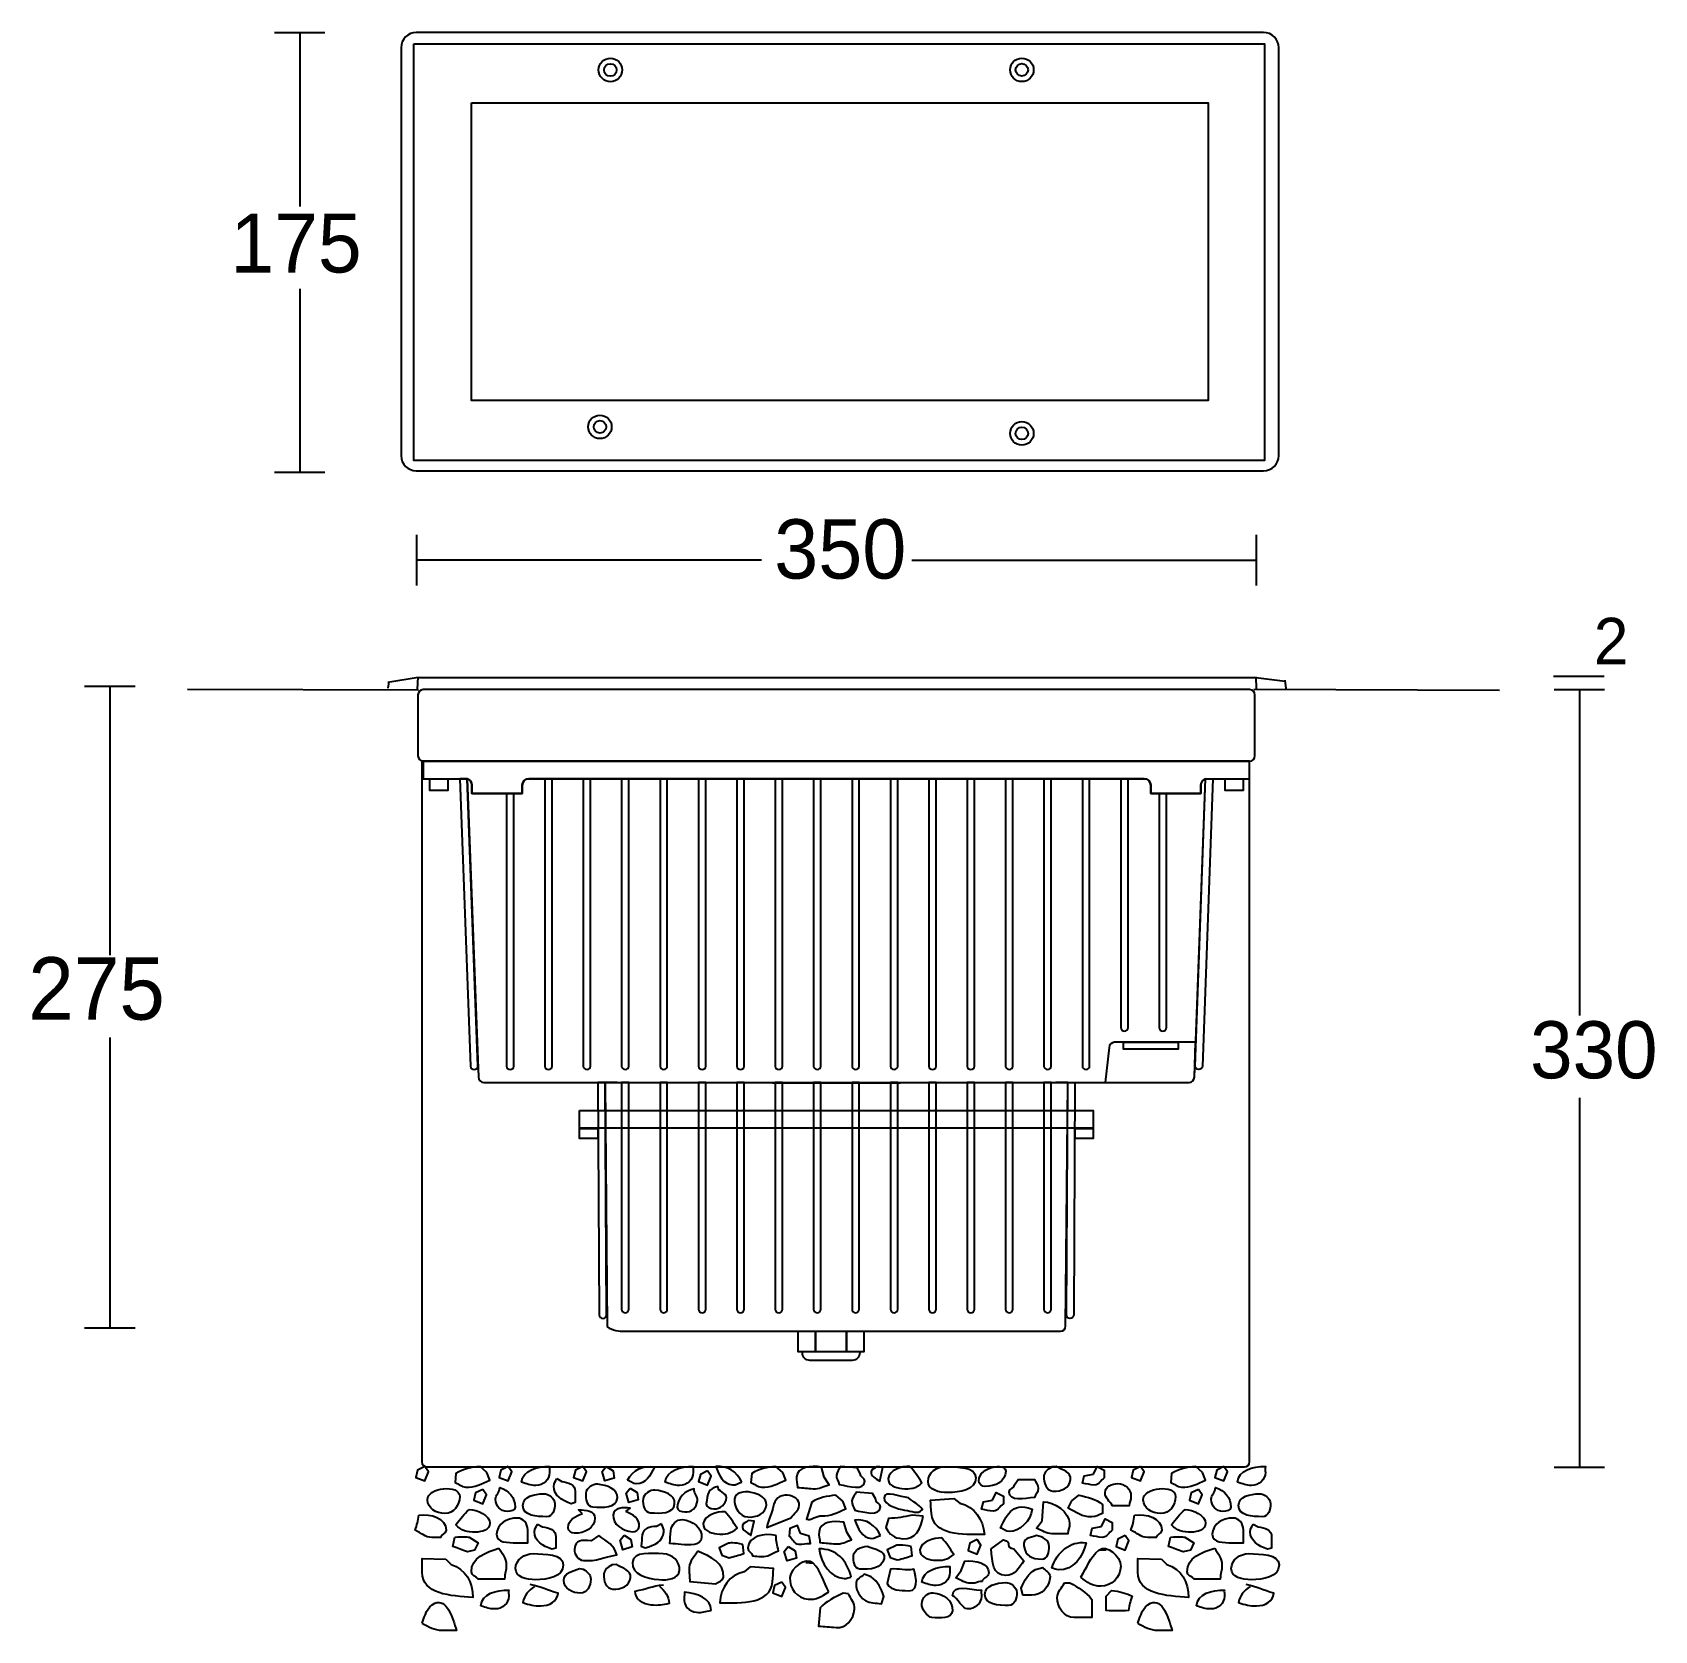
# Model space of a CAD drawing. Extents: x 27 to 204, y 47 to 221.
import ezdxf

# ---------------------------------------------------------------- set-up
doc = ezdxf.new("R2010")
doc.units = 0
doc.layers.add('LIVELLO_1', color=160, linetype='Continuous')
doc.styles.add('STD', font='txt')

# ---------------------------------------------------------------- blocks, each defined once
blk = doc.blocks.new('AI9-BLK6')
at = {"layer": 'LIVELLO_1', "color": 7}
for p, q in [((-4.5, -1.54), (-3.71, -1.61)), ((28.26, -0.17), (27.47, -0.17))]:
    blk.add_line(p, q, dxfattribs=at)
for points in [[(-46.05, 8.94), (-46.84, 8.54), (-47.04, 7.75), (-46.05, 7.36), (-45.66, 8.35)], [(-36.95, 8.94), (-37.74, 8.54), (-37.94, 7.75), (-36.95, 7.36), (-36.55, 8.35)], [(-28.83, 8.94), (-29.62, 8.54), (-29.82, 7.75), (-28.83, 7.36), (-28.43, 8.35)], [(-26.28, 8.94), (-25.52, 8.48), (-25.4, 7.67), (-26.41, 7.37), (-26.72, 8.38)], [(31.99, 8.94), (31.2, 8.54), (31, 7.75), (31.99, 7.36), (32.39, 8.35)], [(41.1, 8.94), (40.31, 8.54), (40.11, 7.75), (41.1, 7.36), (41.49, 8.35)], [(-15.21, 8.47), (-16, 8.08), (-16.2, 7.29), (-15.21, 6.89), (-14.82, 7.88)], [(-39.72, 6.44), (-40.51, 6.05), (-40.71, 5.26), (-39.72, 4.86), (-39.32, 5.85)], [(-23.65, 6.57), (-22.9, 6.11), (-22.77, 5.31), (-23.79, 5), (-24.1, 6.02)], [(38.33, 6.44), (37.54, 6.05), (37.34, 5.26), (38.33, 4.86), (38.72, 5.85)], [(-24.32, 1.44), (-23.57, 0.98), (-23.44, 0.17), (-24.46, -0.14), (-24.76, 0.89)], [(-6.41, 0.21), (-5.66, -0.25), (-5.53, -1.06), (-6.55, -1.36), (-6.86, -0.34)], [(14.17, 0.97), (13.38, 0.57), (13.19, -0.22), (14.17, -0.61), (14.57, 0.37)], [(30.32, 1.41), (29.53, 1.02), (29.33, 0.23), (30.32, -0.17), (30.71, 0.82)], [(-7.12, -3.66), (-7.91, -4.05), (-8.11, -4.84), (-7.12, -5.24), (-6.72, -4.25)]]:
    blk.add_lwpolyline(points, close=True, dxfattribs=at)
for points, knots in [([(-39.27, 8.28), (-39.27, 8.28), (-38.95, 7.46), (-38.95, 7.46), (-39.88, 7.04), (-40.56, 6.61), (-41.59, 6.7), (-42.09, 6.74), (-42.31, 7.01), (-42.74, 7.19), (-42.74, 7.19), (-42.65, 8.18), (-42.65, 8.18), (-41.81, 8.7), (-41.01, 8.83), (-40.01, 8.94), (-40.01, 8.94), (-39.27, 8.28), (-39.27, 8.28)], [0, 0, 0, 0, 1, 1, 1, 2, 2, 2, 3, 3, 3, 4, 4, 4, 5, 5, 5, 6, 6, 6, 6]), ([(-35.49, 7.22), (-34.91, 7.04), (-34.54, 6.87), (-33.93, 6.87), (-33.13, 6.87), (-32.44, 7.47), (-32.44, 8.28), (-32.44, 8.54), (-32.47, 8.68), (-32.44, 8.94), (-33.79, 8.94), (-35.37, 8.57), (-35.49, 7.22)], [0, 0, 0, 0, 1, 1, 1, 2, 2, 2, 3, 3, 3, 4, 4, 4, 4]), ([(-23.96, 7.45), (-23.62, 7.35), (-23.37, 7.05), (-22.98, 7.05), (-21.94, 7.05), (-21.44, 7.95), (-21, 8.88), (-22.23, 9.13), (-23.32, 8.54), (-23.96, 7.45)], [0, 0, 0, 0, 1, 1, 1, 2, 2, 2, 3, 3, 3, 3]), ([(-19.82, 7.22), (-19.25, 7.04), (-18.87, 6.87), (-18.27, 6.87), (-17.46, 6.87), (-16.77, 7.47), (-16.77, 8.28), (-16.77, 8.54), (-16.8, 8.68), (-16.77, 8.94), (-18.12, 8.94), (-19.71, 8.57), (-19.82, 7.22)], [0, 0, 0, 0, 1, 1, 1, 2, 2, 2, 3, 3, 3, 4, 4, 4, 4]), ([(-11.47, 7.24), (-11.82, 7.17), (-12.1, 6.89), (-12.49, 6.93), (-13.52, 7.02), (-13.94, 7.95), (-14.3, 8.92), (-13.05, 9.06), (-12.02, 8.37), (-11.47, 7.24)], [0, 0, 0, 0, 1, 1, 1, 2, 2, 2, 3, 3, 3, 3]), ([(-7.02, 8.28), (-7.02, 8.28), (-6.69, 7.46), (-6.69, 7.46), (-7.62, 7.04), (-8.3, 6.61), (-9.34, 6.7), (-9.83, 6.74), (-10.06, 7.01), (-10.49, 7.19), (-10.49, 7.19), (-10.4, 8.18), (-10.4, 8.18), (-9.56, 8.7), (-8.76, 8.83), (-7.75, 8.94), (-7.75, 8.94), (-7.02, 8.28), (-7.02, 8.28)], [0, 0, 0, 0, 1, 1, 1, 2, 2, 2, 3, 3, 3, 4, 4, 4, 5, 5, 5, 6, 6, 6, 6]), ([(-2.49, 7.79), (-2.49, 7.79), (-1.97, 6.95), (-1.97, 6.95), (-2.63, 6.76), (-3.01, 6.45), (-3.7, 6.51), (-4.39, 6.57), (-4.73, 6.6), (-5.42, 6.66), (-5.43, 7.11), (-5.56, 7.37), (-5.52, 7.81), (-5.42, 8.94), (-3.92, 9.06), (-2.8, 8.86), (-2.8, 8.86), (-2.49, 7.79), (-2.49, 7.79)], [0, 0, 0, 0, 1, 1, 1, 2, 2, 2, 3, 3, 3, 4, 4, 4, 5, 5, 5, 6, 6, 6, 6]), ([(1.43, 8.16), (1.39, 7.77), (1.99, 7.71), (1.95, 7.32), (1.85, 6.24), (0.22, 6.78), (-0.86, 6.97), (-0.93, 7.32), (-1.2, 7.6), (-1.17, 7.99), (-1.13, 8.38), (-0.81, 8.6), (-0.69, 8.94), (-0.69, 8.94), (1.09, 8.78), (1.09, 8.78), (1.09, 8.78), (1.43, 8.16), (1.43, 8.16)], [0, 0, 0, 0, 1, 1, 1, 2, 2, 2, 3, 3, 3, 4, 4, 4, 5, 5, 5, 6, 6, 6, 6]), ([(3.25, 8.94), (3.25, 8.94), (3.89, 8.88), (3.89, 8.88), (3.89, 8.88), (3.56, 7.33), (3.56, 7.33), (3.14, 7.66), (2.56, 7.86), (2.61, 8.4), (2.63, 8.7), (3.13, 8.7), (3.25, 8.94)], [0, 0, 0, 0, 1, 1, 1, 2, 2, 2, 3, 3, 3, 4, 4, 4, 4]), ([(6.85, 8.93), (7.43, 8.33), (7.71, 7.85), (8.17, 7.14), (7.54, 6.53), (6.87, 6.45), (5.98, 6.53), (5.26, 6.59), (4.42, 6.92), (4.49, 7.64), (4.56, 8.5), (5.99, 9.01), (6.85, 8.93)], [0, 0, 0, 0, 1, 1, 1, 2, 2, 2, 3, 3, 3, 4, 4, 4, 4]), ([(10.75, 8.94), (9.78, 8.94), (8.83, 8.28), (8.83, 7.3), (8.83, 6.35), (10.04, 6.09), (10.98, 6.09), (12.31, 6.09), (14.03, 6.38), (14.03, 7.7), (14.03, 8.97), (12.02, 8.85), (10.75, 8.94)], [0, 0, 0, 0, 1, 1, 1, 2, 2, 2, 3, 3, 3, 4, 4, 4, 4]), ([(15.94, 8.88), (15.17, 8.65), (14.36, 8.21), (14.36, 7.38), (14.36, 7.04), (14.71, 6.75), (15.05, 6.75), (16.14, 6.75), (17.3, 7.32), (17.3, 8.42), (17.3, 9.19), (15.94, 8.88), (15.94, 8.88)], [0, 0, 0, 0, 1, 1, 1, 2, 2, 2, 3, 3, 3, 4, 4, 4, 4]), ([(22.8, 8.94), (23.51, 8.53), (24.45, 8.33), (24.37, 7.5), (24.3, 6.61), (23.34, 6.18), (22.45, 6.26), (21.73, 6.32), (21.4, 7.16), (21.46, 7.87), (21.51, 8.39), (21.93, 8.64), (22.36, 8.89), (22.36, 8.89), (22.8, 8.94), (22.8, 8.94)], [0, 0, 0, 0, 1, 1, 1, 2, 2, 2, 3, 3, 3, 4, 4, 4, 5, 5, 5, 5]), ([(26.86, 8.1), (26.86, 8.1), (25.87, 7.9), (25.87, 7.9), (25.87, 7.9), (25.68, 7.11), (25.68, 7.11), (26.17, 7.06), (26.47, 6.91), (26.96, 6.91), (27.5, 6.91), (27.65, 7.46), (28.05, 7.7), (28.05, 7.7), (28.05, 8.54), (28.05, 8.54), (28.05, 8.54), (27.26, 8.94), (27.26, 8.94), (27.26, 8.94), (26.86, 8.1), (26.86, 8.1)], [0, 0, 0, 0, 1, 1, 1, 2, 2, 2, 3, 3, 3, 4, 4, 4, 5, 5, 5, 6, 6, 6, 7, 7, 7, 7]), ([(38.77, 8.28), (38.77, 8.28), (39.1, 7.46), (39.1, 7.46), (38.17, 7.04), (37.48, 6.61), (36.45, 6.7), (35.96, 6.74), (35.73, 7.01), (35.3, 7.19), (35.3, 7.19), (35.39, 8.18), (35.39, 8.18), (36.23, 8.7), (37.03, 8.83), (38.04, 8.94), (38.04, 8.94), (38.77, 8.28), (38.77, 8.28)], [0, 0, 0, 0, 1, 1, 1, 2, 2, 2, 3, 3, 3, 4, 4, 4, 5, 5, 5, 6, 6, 6, 6]), ([(42.56, 7.22), (43.13, 7.04), (43.51, 6.87), (44.11, 6.87), (44.92, 6.87), (45.61, 7.47), (45.61, 8.28), (45.61, 8.54), (45.58, 8.68), (45.61, 8.94), (44.25, 8.94), (42.67, 8.57), (42.56, 7.22)], [0, 0, 0, 0, 1, 1, 1, 2, 2, 2, 3, 3, 3, 4, 4, 4, 4]), ([(-31.65, 7.61), (-31.8, 7.3), (-31.97, 7.13), (-31.97, 6.78), (-31.97, 5.75), (-31.08, 5.23), (-30.1, 4.88), (-30.1, 4.88), (-29.64, 5), (-29.64, 5), (-29.64, 5), (-29.64, 6.23), (-29.64, 6.23), (-29.64, 6.95), (-30.39, 7.24), (-31.11, 7.3), (-31.11, 7.3), (-31.65, 7.61), (-31.65, 7.61)], [0, 0, 0, 0, 1, 1, 1, 2, 2, 2, 3, 3, 3, 4, 4, 4, 5, 5, 5, 6, 6, 6, 6]), ([(18.26, 6.94), (18.26, 6.54), (17.67, 6.54), (17.67, 6.15), (17.67, 5.06), (19.35, 5.46), (20.44, 5.55), (20.54, 5.9), (20.84, 6.15), (20.84, 6.54), (20.84, 6.94), (20.54, 7.19), (20.44, 7.53), (20.44, 7.53), (18.66, 7.53), (18.66, 7.53), (18.66, 7.53), (18.26, 6.94), (18.26, 6.94)], [0, 0, 0, 0, 1, 1, 1, 2, 2, 2, 3, 3, 3, 4, 4, 4, 5, 5, 5, 6, 6, 6, 6]), ([(-45.75, 5.31), (-45.75, 4.36), (-44.8, 3.81), (-43.85, 3.81), (-42.9, 3.81), (-42.24, 4.7), (-42.24, 5.65), (-42.24, 7.03), (-45.75, 6.69), (-45.75, 5.31)], [0, 0, 0, 0, 1, 1, 1, 2, 2, 2, 3, 3, 3, 3]), ([(-38.33, 5.36), (-38.33, 4.64), (-37.79, 4.04), (-37.07, 4.04), (-36.69, 4.04), (-36.2, 4.13), (-36.2, 4.5), (-36.2, 5.56), (-36.87, 6.34), (-37.87, 6.63), (-37.87, 6.11), (-38.33, 5.88), (-38.33, 5.36)], [0, 0, 0, 0, 1, 1, 1, 2, 2, 2, 3, 3, 3, 4, 4, 4, 4]), ([(-33.07, 5.97), (-34.08, 5.94), (-35.34, 5.68), (-35.34, 4.67), (-35.34, 3.55), (-33.87, 3.46), (-32.75, 3.46), (-32.09, 3.46), (-31.86, 4.24), (-31.86, 4.9), (-31.86, 5.42), (-32.55, 5.99), (-33.07, 5.97)], [0, 0, 0, 0, 1, 1, 1, 2, 2, 2, 3, 3, 3, 4, 4, 4, 4]), ([(-27.19, 7), (-26.19, 6.88), (-24.95, 6.51), (-25.04, 5.51), (-25.14, 4.39), (-26.61, 4.43), (-27.72, 4.53), (-28.38, 4.59), (-28.54, 5.38), (-28.49, 6.04), (-28.44, 6.56), (-27.7, 7.07), (-27.19, 7)], [0, 0, 0, 0, 1, 1, 1, 2, 2, 2, 3, 3, 3, 4, 4, 4, 4]), ([(-20.95, 6.36), (-19.95, 6.24), (-18.71, 5.87), (-18.8, 4.87), (-18.9, 3.76), (-20.37, 3.8), (-21.48, 3.9), (-22.14, 3.95), (-22.3, 4.75), (-22.25, 5.4), (-22.2, 5.92), (-21.46, 6.43), (-20.95, 6.36)], [0, 0, 0, 0, 1, 1, 1, 2, 2, 2, 3, 3, 3, 4, 4, 4, 4]), ([(-16.32, 5.19), (-16.38, 4.47), (-16.98, 3.92), (-17.69, 3.98), (-18.07, 4.01), (-18.55, 4.14), (-18.51, 4.51), (-18.42, 5.57), (-17.69, 6.29), (-16.67, 6.49), (-16.71, 5.97), (-16.27, 5.7), (-16.32, 5.19)], [0, 0, 0, 0, 1, 1, 1, 2, 2, 2, 3, 3, 3, 4, 4, 4, 4]), ([(-13.15, 5.54), (-13.22, 4.82), (-13.81, 4.27), (-14.53, 4.33), (-14.9, 4.36), (-15.38, 4.49), (-15.35, 4.86), (-15.25, 5.92), (-15.13, 6.54), (-14.1, 6.74), (-14.15, 6.22), (-13.11, 6.05), (-13.15, 5.54)], [0, 0, 0, 0, 1, 1, 1, 2, 2, 2, 3, 3, 3, 4, 4, 4, 4]), ([(-8.8, 4.76), (-8.88, 3.81), (-9.87, 3.35), (-10.82, 3.43), (-11.76, 3.51), (-12.34, 4.46), (-12.26, 5.41), (-12.14, 6.78), (-8.68, 6.13), (-8.8, 4.76)], [0, 0, 0, 0, 1, 1, 1, 2, 2, 2, 3, 3, 3, 3]), ([(-5.21, 4.7), (-5.26, 4.06), (-5.78, 3.86), (-6.12, 3.34), (-6.12, 3.34), (-8.76, 2.29), (-8.76, 2.29), (-8.73, 2.69), (-8.08, 4.16), (-8.05, 4.55), (-7.98, 5.34), (-7.29, 5.88), (-6.5, 5.81), (-5.86, 5.75), (-5.15, 5.34), (-5.21, 4.7)], [0, 0, 0, 0, 1, 1, 1, 2, 2, 2, 3, 3, 3, 4, 4, 4, 5, 5, 5, 5]), ([(-0.47, 5.15), (-0.47, 5.15), (-0.14, 4.33), (-0.14, 4.33), (-1.08, 3.92), (-1.76, 3.48), (-2.79, 3.57), (-3.29, 3.61), (-4, 3), (-4.43, 3.18), (-4.43, 3.18), (-3.85, 5.05), (-3.85, 5.05), (-3.01, 5.57), (-2.21, 5.7), (-1.21, 5.81), (-1.21, 5.81), (-0.47, 5.15), (-0.47, 5.15)], [0, 0, 0, 0, 1, 1, 1, 2, 2, 2, 3, 3, 3, 4, 4, 4, 5, 5, 5, 6, 6, 6, 6]), ([(3.12, 5.36), (3.08, 4.96), (3.67, 4.91), (3.64, 4.52), (3.54, 3.43), (1.9, 3.97), (0.83, 4.17), (0.76, 4.52), (0.49, 4.79), (0.52, 5.19), (0.56, 5.58), (0.87, 5.8), (1, 6.14), (1, 6.14), (2.78, 5.98), (2.78, 5.98), (2.78, 5.98), (3.12, 5.36), (3.12, 5.36)], [0, 0, 0, 0, 1, 1, 1, 2, 2, 2, 3, 3, 3, 4, 4, 4, 5, 5, 5, 6, 6, 6, 6]), ([(6.71, 5.53), (7.29, 4.93), (7.77, 4.95), (8.22, 4.25), (7.59, 3.64), (7.15, 4.11), (6.27, 4.19), (5.55, 4.25), (3.97, 4.81), (4.03, 5.53), (4.11, 6.39), (5.85, 5.6), (6.71, 5.53)], [0, 0, 0, 0, 1, 1, 1, 2, 2, 2, 3, 3, 3, 4, 4, 4, 4]), ([(11.65, 5.46), (11.65, 5.46), (9.08, 5.28), (9.08, 5.28), (9.14, 4.69), (9.16, 4.39), (9.21, 3.8), (9.42, 1.39), (12.54, 1.51), (14.97, 1.53), (14.82, 3.2), (13.91, 4.56), (12.29, 4.92), (12.29, 4.92), (11.65, 5.46), (11.65, 5.46)], [0, 0, 0, 0, 1, 1, 1, 2, 2, 2, 3, 3, 3, 4, 4, 4, 5, 5, 5, 5]), ([(15.86, 5.26), (15.86, 5.26), (14.87, 5.07), (14.87, 5.07), (14.87, 5.07), (14.67, 4.27), (14.67, 4.27), (15.17, 4.22), (15.46, 4.08), (15.96, 4.08), (16.5, 4.08), (16.65, 4.62), (17.04, 4.87), (17.04, 4.87), (17.04, 5.71), (17.04, 5.71), (17.04, 5.71), (16.25, 6.1), (16.25, 6.1), (16.25, 6.1), (15.86, 5.26), (15.86, 5.26)], [0, 0, 0, 0, 1, 1, 1, 2, 2, 2, 3, 3, 3, 4, 4, 4, 5, 5, 5, 6, 6, 6, 7, 7, 7, 7]), ([(24.5, 5.2), (24.5, 5.2), (24.11, 4.41), (24.11, 4.41), (25, 3.92), (25.64, 3.43), (26.68, 3.43), (27.17, 3.43), (27.42, 3.67), (27.86, 3.82), (27.86, 3.82), (27.86, 4.81), (27.86, 4.81), (27.07, 5.4), (26.28, 5.6), (25.29, 5.8), (25.29, 5.8), (24.5, 5.2), (24.5, 5.2)], [0, 0, 0, 0, 1, 1, 1, 2, 2, 2, 3, 3, 3, 4, 4, 4, 5, 5, 5, 6, 6, 6, 6]), ([(28.14, 6.09), (28.14, 5.44), (28.64, 5.19), (28.94, 4.65), (28.94, 4.65), (30.76, 4.65), (30.76, 4.65), (30.76, 5.05), (30.96, 5.29), (30.96, 5.69), (30.96, 6.48), (30.32, 7.07), (29.53, 7.07), (28.89, 7.07), (28.14, 6.73), (28.14, 6.09)], [0, 0, 0, 0, 1, 1, 1, 2, 2, 2, 3, 3, 3, 4, 4, 4, 5, 5, 5, 5]), ([(32.3, 5.31), (32.3, 4.36), (33.25, 3.81), (34.2, 3.81), (35.15, 3.81), (35.81, 4.7), (35.81, 5.65), (35.81, 7.03), (32.3, 6.69), (32.3, 5.31)], [0, 0, 0, 0, 1, 1, 1, 2, 2, 2, 3, 3, 3, 3]), ([(39.71, 5.36), (39.71, 4.64), (40.26, 4.04), (40.98, 4.04), (41.35, 4.04), (41.84, 4.13), (41.84, 4.5), (41.84, 5.56), (41.18, 6.34), (40.17, 6.63), (40.17, 6.11), (39.71, 5.88), (39.71, 5.36)], [0, 0, 0, 0, 1, 1, 1, 2, 2, 2, 3, 3, 3, 4, 4, 4, 4]), ([(44.97, 5.97), (43.97, 5.94), (42.7, 5.68), (42.7, 4.67), (42.7, 3.55), (44.17, 3.46), (45.29, 3.46), (45.95, 3.46), (46.18, 4.24), (46.18, 4.9), (46.18, 5.42), (45.49, 5.99), (44.97, 5.97)], [0, 0, 0, 0, 1, 1, 1, 2, 2, 2, 3, 3, 3, 4, 4, 4, 4]), ([(-46.7, 3.63), (-46.75, 2.98), (-46.9, 2.59), (-47.1, 1.99), (-46.35, 1.65), (-46.06, 1.2), (-45.27, 1.2), (-45.27, 1.2), (-44.33, 1.2), (-44.33, 1.2), (-44.28, 1.55), (-43.73, 1.6), (-43.73, 1.99), (-43.73, 3.33), (-45.37, 3.82), (-46.7, 3.63)], [0, 0, 0, 0, 1, 1, 1, 2, 2, 2, 3, 3, 3, 4, 4, 4, 5, 5, 5, 5]), ([(-41.19, 4.25), (-41.82, 3.7), (-42.14, 3.24), (-42.65, 2.58), (-42.08, 1.92), (-41.42, 1.78), (-40.53, 1.78), (-39.81, 1.78), (-38.94, 2.04), (-38.94, 2.75), (-38.94, 3.62), (-40.32, 4.25), (-41.19, 4.25)], [0, 0, 0, 0, 1, 1, 1, 2, 2, 2, 3, 3, 3, 4, 4, 4, 4]), ([(-28.84, 3.78), (-29.62, 3.55), (-30.42, 3.12), (-30.42, 2.28), (-30.42, 1.94), (-30.08, 1.65), (-29.73, 1.65), (-28.64, 1.65), (-27.49, 2.23), (-27.49, 3.32), (-27.49, 4.1), (-28.5, 4.21), (-29.27, 4.21), (-29.27, 4.21), (-28.84, 3.78), (-28.84, 3.78)], [0, 0, 0, 0, 1, 1, 1, 2, 2, 2, 3, 3, 3, 4, 4, 4, 5, 5, 5, 5]), ([(-24.11, 4.02), (-23.35, 3.72), (-22.59, 3.22), (-22.66, 2.39), (-22.69, 2.05), (-23.06, 1.79), (-23.41, 1.82), (-24.49, 1.92), (-25.59, 2.59), (-25.5, 3.68), (-25.43, 4.45), (-24.42, 4.48), (-23.64, 4.41), (-23.64, 4.41), (-24.11, 4.02), (-24.11, 4.02)], [0, 0, 0, 0, 1, 1, 1, 2, 2, 2, 3, 3, 3, 4, 4, 4, 5, 5, 5, 5]), ([(-13.31, 4), (-12.73, 3.4), (-12.46, 2.91), (-12, 2.21), (-12.63, 1.6), (-13.3, 1.51), (-14.19, 1.59), (-14.91, 1.66), (-15.74, 1.99), (-15.68, 2.71), (-15.61, 3.57), (-14.17, 4.07), (-13.31, 4)], [0, 0, 0, 0, 1, 1, 1, 2, 2, 2, 3, 3, 3, 4, 4, 4, 4]), ([(8.29, 3.53), (8.07, 2.1), (7.47, 0.94), (6.04, 1.06), (5.06, 1.15), (4.69, 1.46), (4.22, 2.29), (4.22, 2.29), (4.5, 3.26), (4.5, 3.26), (5.55, 3.32), (6.1, 3.42), (7.11, 3.63), (7.11, 3.63), (8.29, 3.53), (8.29, 3.53)], [0, 0, 0, 0, 1, 1, 1, 2, 2, 2, 3, 3, 3, 4, 4, 4, 5, 5, 5, 5]), ([(16.71, 2.24), (17.06, 2.14), (17.3, 1.84), (17.7, 1.84), (18.74, 1.84), (20.07, 2.96), (20.18, 4.3), (17.85, 5.19), (17.35, 3.33), (16.71, 2.24)], [0, 0, 0, 0, 1, 1, 1, 2, 2, 2, 3, 3, 3, 3]), ([(21.26, 3), (21.26, 3), (20.66, 2.21), (20.66, 2.21), (21.31, 1.96), (21.65, 1.61), (22.34, 1.61), (22.34, 1.61), (24.07, 1.61), (24.07, 1.61), (24.12, 2.06), (24.27, 2.3), (24.27, 2.75), (24.27, 3.89), (22.54, 5.18), (21.41, 5.08), (21.41, 5.08), (21.26, 3), (21.26, 3)], [0, 0, 0, 0, 1, 1, 1, 2, 2, 2, 3, 3, 3, 4, 4, 4, 5, 5, 5, 6, 6, 6, 6]), ([(31.34, 3.63), (31.29, 2.98), (31.15, 2.59), (30.95, 1.99), (31.69, 1.65), (31.99, 1.2), (32.78, 1.2), (32.78, 1.2), (33.72, 1.2), (33.72, 1.2), (33.77, 1.55), (34.31, 1.6), (34.31, 1.99), (34.31, 3.33), (32.68, 3.82), (31.34, 3.63)], [0, 0, 0, 0, 1, 1, 1, 2, 2, 2, 3, 3, 3, 4, 4, 4, 5, 5, 5, 5]), ([(36.86, 4.25), (36.23, 3.7), (35.91, 3.24), (35.39, 2.58), (35.97, 1.92), (36.63, 1.78), (37.52, 1.78), (38.24, 1.78), (39.1, 2.04), (39.1, 2.75), (39.1, 3.62), (37.72, 4.25), (36.86, 4.25)], [0, 0, 0, 0, 1, 1, 1, 2, 2, 2, 3, 3, 3, 4, 4, 4, 4]), ([(-35.97, 3.32), (-35.31, 3.32), (-34.82, 2.69), (-34.82, 2.03), (-34.82, 2.03), (-34.82, 0.62), (-34.82, 0.62), (-34.82, 0.62), (-36.06, 0.62), (-36.06, 0.62), (-36.98, 0.62), (-38.22, 0.62), (-38.22, 1.54), (-38.22, 2.66), (-37.1, 3.32), (-35.97, 3.32)], [0, 0, 0, 0, 1, 1, 1, 2, 2, 2, 3, 3, 3, 4, 4, 4, 5, 5, 5, 5]), ([(-33.76, 2.66), (-33.9, 2.34), (-34.08, 2.17), (-34.08, 1.82), (-34.08, 0.79), (-33.18, 0.27), (-32.21, -0.07), (-32.21, -0.07), (-31.75, 0.04), (-31.75, 0.04), (-31.75, 0.04), (-31.75, 1.28), (-31.75, 1.28), (-31.75, 2), (-32.49, 2.29), (-33.21, 2.34), (-33.21, 2.34), (-33.76, 2.66), (-33.76, 2.66)], [0, 0, 0, 0, 1, 1, 1, 2, 2, 2, 3, 3, 3, 4, 4, 4, 5, 5, 5, 6, 6, 6, 6]), ([(-20.22, 2.67), (-20.1, 2.34), (-19.94, 2.16), (-19.97, 1.81), (-20.06, 0.78), (-21, 0.34), (-22, 0.08), (-22, 0.08), (-22.45, 0.24), (-22.45, 0.24), (-22.41, 0.72), (-22.38, 0.98), (-22.34, 1.47), (-22.28, 2.19), (-21.51, 2.41), (-20.79, 2.4), (-20.79, 2.4), (-20.22, 2.67), (-20.22, 2.67)], [0, 0, 0, 0, 1, 1, 1, 2, 2, 2, 3, 3, 3, 4, 4, 4, 5, 5, 5, 6, 6, 6, 6]), ([(-17.95, 3.14), (-18.61, 3.19), (-19.15, 2.6), (-19.21, 1.95), (-19.26, 1.4), (-19.29, 1.09), (-19.33, 0.54), (-18.85, 0.5), (-18.59, 0.48), (-18.1, 0.43), (-17.18, 0.35), (-15.95, 0.25), (-15.87, 1.17), (-15.77, 2.28), (-16.83, 3.04), (-17.95, 3.14)], [0, 0, 0, 0, 1, 1, 1, 2, 2, 2, 3, 3, 3, 4, 4, 4, 5, 5, 5, 5]), ([(-10.78, 3.04), (-10.78, 3.04), (-10.14, 2.99), (-10.14, 2.99), (-10.14, 2.99), (-10.48, 1.43), (-10.48, 1.43), (-10.89, 1.76), (-11.47, 1.96), (-11.42, 2.5), (-11.4, 2.8), (-10.9, 2.81), (-10.78, 3.04)], [0, 0, 0, 0, 1, 1, 1, 2, 2, 2, 3, 3, 3, 4, 4, 4, 4]), ([(-5.09, 1.64), (-5.09, 1.64), (-4.12, 1.35), (-4.12, 1.35), (-4.12, 1.35), (-3.99, 0.55), (-3.99, 0.55), (-4.49, 0.54), (-4.8, 0.42), (-5.29, 0.46), (-5.83, 0.51), (-5.93, 1.06), (-6.3, 1.34), (-6.3, 1.34), (-6.23, 2.18), (-6.23, 2.18), (-6.23, 2.18), (-5.41, 2.51), (-5.41, 2.51), (-5.41, 2.51), (-5.09, 1.64), (-5.09, 1.64)], [0, 0, 0, 0, 1, 1, 1, 2, 2, 2, 3, 3, 3, 4, 4, 4, 5, 5, 5, 6, 6, 6, 7, 7, 7, 7]), ([(-0.04, 1.78), (-0.04, 1.78), (0.49, 0.94), (0.49, 0.94), (-0.18, 0.75), (-0.55, 0.44), (-1.24, 0.5), (-1.93, 0.56), (-2.27, 0.58), (-2.96, 0.65), (-2.97, 1.09), (-3.1, 1.35), (-3.06, 1.8), (-2.96, 2.93), (-1.46, 3.04), (-0.34, 2.85), (-0.34, 2.85), (-0.04, 1.78), (-0.04, 1.78)], [0, 0, 0, 0, 1, 1, 1, 2, 2, 2, 3, 3, 3, 4, 4, 4, 5, 5, 5, 6, 6, 6, 6]), ([(3.66, 1.41), (3.31, 1.34), (3.04, 1.07), (2.65, 1.1), (1.61, 1.19), (1.2, 2.12), (0.84, 3.1), (2.09, 3.23), (3.12, 2.55), (3.66, 1.41)], [0, 0, 0, 0, 1, 1, 1, 2, 2, 2, 3, 3, 3, 3]), ([(27.73, 2.4), (27.73, 2.4), (26.74, 2.2), (26.74, 2.2), (26.74, 2.2), (26.54, 1.41), (26.54, 1.41), (27.04, 1.36), (27.34, 1.21), (27.83, 1.21), (28.37, 1.21), (28.52, 1.75), (28.92, 2), (28.92, 2), (28.92, 2.84), (28.92, 2.84), (28.92, 2.84), (28.13, 3.24), (28.13, 3.24), (28.13, 3.24), (27.73, 2.4), (27.73, 2.4)], [0, 0, 0, 0, 1, 1, 1, 2, 2, 2, 3, 3, 3, 4, 4, 4, 5, 5, 5, 6, 6, 6, 7, 7, 7, 7]), ([(42.07, 3.32), (42.73, 3.32), (43.22, 2.69), (43.22, 2.03), (43.22, 2.03), (43.22, 0.62), (43.22, 0.62), (43.22, 0.62), (41.98, 0.62), (41.98, 0.62), (41.06, 0.62), (39.83, 0.62), (39.83, 1.54), (39.83, 2.66), (40.95, 3.32), (42.07, 3.32)], [0, 0, 0, 0, 1, 1, 1, 2, 2, 2, 3, 3, 3, 4, 4, 4, 5, 5, 5, 5]), ([(44.29, 2.66), (44.14, 2.34), (43.97, 2.17), (43.97, 1.82), (43.97, 0.79), (44.86, 0.27), (45.84, -0.07), (45.84, -0.07), (46.3, 0.04), (46.3, 0.04), (46.3, 0.04), (46.3, 1.28), (46.3, 1.28), (46.3, 2), (45.55, 2.29), (44.83, 2.34), (44.83, 2.34), (44.29, 2.66), (44.29, 2.66)], [0, 0, 0, 0, 1, 1, 1, 2, 2, 2, 3, 3, 3, 4, 4, 4, 5, 5, 5, 6, 6, 6, 6]), ([(-42.78, 1.22), (-42.78, 1.22), (-42.98, 0.23), (-42.98, 0.23), (-42.39, -0.02), (-41.99, -0.17), (-41.4, -0.36), (-41.4, -0.36), (-40.61, -0.17), (-40.61, -0.17), (-40.61, -0.17), (-40.21, 0.62), (-40.21, 0.62), (-40.21, 0.62), (-41.2, 1.22), (-41.2, 1.22), (-41.2, 1.22), (-41.84, 1.36), (-42.78, 1.22)], [0, 0, 0, 0, 1, 1, 1, 2, 2, 2, 3, 3, 3, 4, 4, 4, 5, 5, 5, 6, 6, 6, 6]), ([(-37.96, 0.03), (-39.39, -0.41), (-40.97, -1.01), (-40.97, -2.54), (-40.97, -2.98), (-40.48, -3.03), (-40.18, -3.33), (-40.18, -3.33), (-37.36, -3.33), (-37.36, -3.33), (-37.31, -2.74), (-37.16, -2.39), (-37.16, -1.8), (-37.16, -1.01), (-37.61, -0.61), (-37.96, 0.03)], [0, 0, 0, 0, 1, 1, 1, 2, 2, 2, 3, 3, 3, 4, 4, 4, 5, 5, 5, 5]), ([(-27.08, 1.41), (-26.13, 0.75), (-25.41, 0.37), (-25.1, -0.7), (-26.57, -0.92), (-27.3, -1.43), (-28.73, -1.31), (-29.34, -1.25), (-29.78, -0.67), (-29.72, -0.06), (-29.63, 0.97), (-28.95, 0.93), (-27.92, 0.84), (-27.92, 0.84), (-27.08, 1.41), (-27.08, 1.41)], [0, 0, 0, 0, 1, 1, 1, 2, 2, 2, 3, 3, 3, 4, 4, 4, 5, 5, 5, 5]), ([(-11.35, 0.44), (-11.35, 0.44), (-11.24, -0.56), (-11.24, -0.56), (-11.85, -0.75), (-12.26, -0.86), (-12.87, -1.01), (-12.87, -1.01), (-13.64, -0.74), (-13.64, -0.74), (-13.64, -0.74), (-13.96, 0.08), (-13.96, 0.08), (-13.96, 0.08), (-12.93, 0.58), (-12.93, 0.58), (-12.93, 0.58), (-12.27, 0.68), (-11.35, 0.44)], [0, 0, 0, 0, 1, 1, 1, 2, 2, 2, 3, 3, 3, 4, 4, 4, 5, 5, 5, 6, 6, 6, 6]), ([(-7.73, 1.4), (-7.74, 0.76), (-7.62, 0.35), (-7.48, -0.26), (-8.25, -0.54), (-8.58, -0.95), (-9.37, -0.89), (-9.71, -0.86), (-9.96, -0.84), (-10.3, -0.8), (-10.32, -0.46), (-10.86, -0.36), (-10.83, 0.04), (-10.71, 1.36), (-9.04, 1.71), (-7.73, 1.4)], [0, 0, 0, 0, 1, 1, 1, 2, 2, 2, 3, 3, 3, 4, 4, 4, 5, 5, 5, 5]), ([(2.19, 0.26), (1.53, 0.17), (0.76, -0.11), (0.7, -0.8), (0.65, -1.39), (0.78, -2.19), (1.37, -2.25), (2.5, -2.34), (3.81, -2.21), (4.05, -1.09), (4.23, -0.21), (2.95, -0.1), (2.19, 0.26)], [0, 0, 0, 0, 1, 1, 1, 2, 2, 2, 3, 3, 3, 4, 4, 4, 4]), ([(7, 0.21), (7, 0.21), (7.11, -0.79), (7.11, -0.79), (6.5, -0.98), (6.09, -1.1), (5.48, -1.24), (5.48, -1.24), (4.71, -0.98), (4.71, -0.98), (4.71, -0.98), (4.39, -0.15), (4.39, -0.15), (4.39, -0.15), (5.42, 0.35), (5.42, 0.35), (5.42, 0.35), (6.07, 0.44), (7, 0.21)], [0, 0, 0, 0, 1, 1, 1, 2, 2, 2, 3, 3, 3, 4, 4, 4, 5, 5, 5, 6, 6, 6, 6]), ([(10.32, 1.14), (10.9, 0.54), (11.18, 0.05), (11.63, -0.65), (11, -1.26), (10.33, -1.35), (9.44, -1.27), (8.73, -1.21), (7.89, -0.87), (7.95, -0.16), (8.03, 0.7), (9.46, 1.21), (10.32, 1.14)], [0, 0, 0, 0, 1, 1, 1, 2, 2, 2, 3, 3, 3, 4, 4, 4, 4]), ([(15.73, -0.05), (15.83, -1.48), (15.87, -2.94), (17.3, -2.94), (18.29, -2.94), (18.74, -2.14), (19.28, -1.35), (19.28, -1.35), (18.19, -0.05), (18.19, -0.05), (17.15, 0.1), (18.06, 0.66), (17.07, 0.95), (17.07, 0.95), (15.73, -0.05), (15.73, -0.05)], [0, 0, 0, 0, 1, 1, 1, 2, 2, 2, 3, 3, 3, 4, 4, 4, 5, 5, 5, 5]), ([(20.66, 1.41), (21.31, 1.27), (22.05, 0.92), (22.05, 0.23), (22.05, -0.36), (21.85, -1.15), (21.26, -1.15), (20.12, -1.15), (19.43, -0.85), (19.29, 0.28), (19.19, 1.17), (19.87, 1.12), (20.66, 1.41)], [0, 0, 0, 0, 1, 1, 1, 2, 2, 2, 3, 3, 3, 4, 4, 4, 4]), ([(22.33, -2.14), (22.62, -2.14), (22.77, -2.34), (23.07, -2.34), (24.7, -2.34), (25.69, -0.96), (26.08, 0.62), (24.26, 0.82), (22.92, -0.36), (22.33, -2.14)], [0, 0, 0, 0, 1, 1, 1, 2, 2, 2, 3, 3, 3, 3]), ([(25.49, -3.13), (26.23, -3.73), (26.73, -4.12), (27.67, -4.12), (28.85, -4.12), (29.84, -3.13), (29.84, -1.95), (29.84, -0.81), (28.31, 0.48), (27.47, -0.17), (26.43, -1.01), (26.23, -1.99), (25.49, -3.13)], [0, 0, 0, 0, 1, 1, 1, 2, 2, 2, 3, 3, 3, 4, 4, 4, 4]), ([(35.26, 1.22), (35.26, 1.22), (35.06, 0.23), (35.06, 0.23), (35.66, -0.02), (36.05, -0.17), (36.65, -0.36), (36.65, -0.36), (37.44, -0.17), (37.44, -0.17), (37.44, -0.17), (37.83, 0.62), (37.83, 0.62), (37.83, 0.62), (36.84, 1.22), (36.84, 1.22), (36.84, 1.22), (36.2, 1.36), (35.26, 1.22)], [0, 0, 0, 0, 1, 1, 1, 2, 2, 2, 3, 3, 3, 4, 4, 4, 5, 5, 5, 6, 6, 6, 6]), ([(40.09, 0.03), (38.66, -0.41), (37.07, -1.01), (37.07, -2.54), (37.07, -2.98), (37.57, -3.03), (37.87, -3.33), (37.87, -3.33), (40.68, -3.33), (40.68, -3.33), (40.73, -2.74), (40.88, -2.39), (40.88, -1.8), (40.88, -1.01), (40.44, -0.61), (40.09, 0.03)], [0, 0, 0, 0, 1, 1, 1, 2, 2, 2, 3, 3, 3, 4, 4, 4, 5, 5, 5, 5]), ([(-43.77, -1.15), (-43.77, -1.15), (-46.34, -1.11), (-46.34, -1.11), (-46.34, -1.11), (-46.34, -2.59), (-46.34, -2.59), (-46.34, -5.01), (-43.23, -5.16), (-40.81, -5.36), (-40.81, -3.68), (-41.6, -2.24), (-43.18, -1.75), (-43.18, -1.75), (-43.77, -1.15), (-43.77, -1.15)], [0, 0, 0, 0, 1, 1, 1, 2, 2, 2, 3, 3, 3, 4, 4, 4, 5, 5, 5, 5]), ([(-34.22, -0.56), (-35.2, -0.56), (-36.15, -1.22), (-36.15, -2.2), (-36.15, -3.15), (-34.94, -3.41), (-33.99, -3.41), (-32.67, -3.41), (-30.94, -3.12), (-30.94, -1.8), (-30.94, -0.53), (-32.95, -0.65), (-34.22, -0.56)], [0, 0, 0, 0, 1, 1, 1, 2, 2, 2, 3, 3, 3, 4, 4, 4, 4]), ([(-25.19, -1.75), (-24.48, -2.16), (-23.54, -2.35), (-23.61, -3.18), (-23.69, -4.07), (-24.65, -4.51), (-25.54, -4.43), (-26.26, -4.37), (-26.59, -3.53), (-26.53, -2.81), (-26.48, -2.29), (-26.05, -2.04), (-25.63, -1.79), (-25.63, -1.79), (-25.19, -1.75), (-25.19, -1.75)], [0, 0, 0, 0, 1, 1, 1, 2, 2, 2, 3, 3, 3, 4, 4, 4, 5, 5, 5, 5]), ([(-20.04, -0.58), (-19.06, -0.66), (-18.18, -1.41), (-18.26, -2.38), (-18.34, -3.33), (-19.57, -3.48), (-20.51, -3.4), (-21.83, -3.28), (-23.53, -2.84), (-23.41, -1.53), (-23.3, -0.27), (-21.31, -0.56), (-20.04, -0.58)], [0, 0, 0, 0, 1, 1, 1, 2, 2, 2, 3, 3, 3, 4, 4, 4, 4]), ([(-16.27, -0.31), (-14.88, -0.88), (-13.35, -1.61), (-13.49, -3.14), (-13.52, -3.58), (-14.02, -3.59), (-14.34, -3.86), (-14.34, -3.86), (-17.15, -3.61), (-17.15, -3.61), (-17.15, -3.02), (-17.26, -2.66), (-17.21, -2.07), (-17.14, -1.28), (-16.67, -0.93), (-16.27, -0.31)], [0, 0, 0, 0, 1, 1, 1, 2, 2, 2, 3, 3, 3, 4, 4, 4, 5, 5, 5, 5]), ([(-2, -4.74), (-2.79, -5.26), (-3.32, -5.61), (-4.25, -5.53), (-5.43, -5.43), (-6.33, -4.36), (-6.23, -3.18), (-6.13, -2.04), (-4.49, -0.9), (-3.71, -1.61), (-2.75, -2.54), (-2.64, -3.54), (-2, -4.74)], [0, 0, 0, 0, 1, 1, 1, 2, 2, 2, 3, 3, 3, 4, 4, 4, 4]), ([(0.46, -3.14), (0.16, -3.11), (0, -3.3), (-0.3, -3.27), (-1.92, -3.13), (-2.79, -1.66), (-3.04, -0.05), (-1.2, -0.01), (0.02, -1.31), (0.46, -3.14)], [0, 0, 0, 0, 1, 1, 1, 2, 2, 2, 3, 3, 3, 3]), ([(12.45, -2.42), (12.45, -2.42), (11.85, -3.21), (11.85, -3.21), (12.5, -3.46), (12.84, -3.8), (13.54, -3.8), (14.23, -3.8), (14.04, -3.6), (14.73, -3.6), (14.78, -3.16), (15.46, -3.11), (15.46, -2.67), (15.46, -1.53), (13.98, -1.28), (12.84, -1.38), (12.84, -1.38), (12.45, -2.42), (12.45, -2.42)], [0, 0, 0, 0, 1, 1, 1, 2, 2, 2, 3, 3, 3, 4, 4, 4, 5, 5, 5, 6, 6, 6, 6]), ([(34.27, -1.15), (34.27, -1.15), (31.7, -1.11), (31.7, -1.11), (31.7, -1.11), (31.7, -2.59), (31.7, -2.59), (31.7, -5.01), (34.82, -5.16), (37.24, -5.36), (37.24, -3.68), (36.45, -2.24), (34.87, -1.75), (34.87, -1.75), (34.27, -1.15), (34.27, -1.15)], [0, 0, 0, 0, 1, 1, 1, 2, 2, 2, 3, 3, 3, 4, 4, 4, 5, 5, 5, 5]), ([(43.82, -0.56), (42.85, -0.56), (41.9, -1.22), (41.9, -2.2), (41.9, -3.15), (43.11, -3.41), (44.05, -3.41), (45.38, -3.41), (47.1, -3.12), (47.1, -1.8), (47.1, -0.53), (45.09, -0.65), (43.82, -0.56)], [0, 0, 0, 0, 1, 1, 1, 2, 2, 2, 3, 3, 3, 4, 4, 4, 4]), ([(-29.19, -2.17), (-29.93, -2.52), (-30.88, -2.63), (-30.88, -3.47), (-30.88, -4.36), (-29.96, -4.88), (-29.07, -4.88), (-28.35, -4.88), (-27.95, -4.07), (-27.95, -3.35), (-27.95, -2.83), (-28.35, -2.55), (-28.76, -2.26), (-28.76, -2.26), (-29.19, -2.17), (-29.19, -2.17)], [0, 0, 0, 0, 1, 1, 1, 2, 2, 2, 3, 3, 3, 4, 4, 4, 5, 5, 5, 5]), ([(-10.57, -2), (-10.57, -2), (-8.01, -2.18), (-8.01, -2.18), (-8.06, -2.77), (-8.09, -3.06), (-8.14, -3.65), (-8.35, -6.07), (-11.46, -5.94), (-13.89, -5.93), (-13.75, -4.25), (-12.84, -2.9), (-11.22, -2.54), (-11.22, -2.54), (-10.57, -2), (-10.57, -2)], [0, 0, 0, 0, 1, 1, 1, 2, 2, 2, 3, 3, 3, 4, 4, 4, 5, 5, 5, 5]), ([(2.62, -3.09), (3.42, -3.66), (3.71, -4.33), (4.02, -5.25), (4.02, -5.25), (3.76, -6.02), (3.76, -6.02), (3.41, -5.99), (3.17, -5.97), (2.82, -5.93), (1.74, -5.84), (0.88, -4.82), (0.98, -3.74), (1.02, -3.25), (1.52, -3.19), (1.85, -2.82), (1.85, -2.82), (2.62, -3.09), (2.62, -3.09)], [0, 0, 0, 0, 1, 1, 1, 2, 2, 2, 3, 3, 3, 4, 4, 4, 5, 5, 5, 6, 6, 6, 6]), ([(6.71, -4.61), (5.73, -4.52), (4.84, -4.66), (4.37, -3.83), (4.37, -3.83), (4.73, -2.24), (4.73, -2.24), (5.77, -2.18), (6.26, -2.47), (7.27, -2.27), (7.27, -2.27), (8.14, -4.73), (6.71, -4.61)], [0, 0, 0, 0, 1, 1, 1, 2, 2, 2, 3, 3, 3, 4, 4, 4, 4]), ([(8.17, -3.69), (8.74, -3.86), (9.11, -4.03), (9.72, -4.03), (10.52, -4.03), (11.21, -3.43), (11.21, -2.62), (11.21, -2.36), (11.19, -2.22), (11.21, -1.96), (9.86, -1.96), (8.28, -2.34), (8.17, -3.69)], [0, 0, 0, 0, 1, 1, 1, 2, 2, 2, 3, 3, 3, 4, 4, 4, 4]), ([(20.55, -2.29), (19.71, -2.78), (19.36, -3.43), (18.97, -4.32), (18.97, -4.32), (19.17, -5.11), (19.17, -5.11), (19.17, -5.11), (20.11, -5.11), (20.11, -5.11), (21.19, -5.11), (22.13, -4.17), (22.13, -3.08), (22.13, -2.59), (21.64, -2.49), (21.34, -2.09), (21.34, -2.09), (20.55, -2.29), (20.55, -2.29)], [0, 0, 0, 0, 1, 1, 1, 2, 2, 2, 3, 3, 3, 4, 4, 4, 5, 5, 5, 6, 6, 6, 6]), ([(-39.94, -6.26), (-39.37, -6.43), (-38.99, -6.6), (-38.39, -6.6), (-37.59, -6.6), (-36.89, -6), (-36.89, -5.19), (-36.89, -4.93), (-36.92, -4.79), (-36.89, -4.53), (-38.25, -4.53), (-39.83, -4.91), (-39.94, -6.26)], [0, 0, 0, 0, 1, 1, 1, 2, 2, 2, 3, 3, 3, 4, 4, 4, 4]), ([(-34.1, -4.13), (-34.77, -4.62), (-35.2, -5.08), (-35.34, -5.91), (-34.62, -6.14), (-34.16, -6.26), (-33.39, -6.26), (-32.49, -6.26), (-31.57, -5.77), (-31.52, -4.88), (-32.72, -4.56), (-33.3, -4.16), (-34.54, -3.93)], [0, 0, 0, 0, 1, 1, 1, 2, 2, 2, 3, 3, 3, 4, 4, 4, 4]), ([(-20.46, -4.12), (-19.85, -4.67), (-19.46, -5.16), (-19.39, -6.01), (-20.12, -6.17), (-20.59, -6.25), (-21.37, -6.18), (-22.25, -6.1), (-23.13, -5.54), (-23.11, -4.64), (-21.88, -4.43), (-21.27, -4.08), (-20.02, -3.96)], [0, 0, 0, 0, 1, 1, 1, 2, 2, 2, 3, 3, 3, 4, 4, 4, 4]), ([(-14.83, -6.75), (-15.42, -6.87), (-15.81, -7.01), (-16.41, -6.96), (-17.21, -6.89), (-17.85, -6.23), (-17.78, -5.43), (-17.75, -5.17), (-17.71, -5.03), (-17.72, -4.77), (-16.37, -4.88), (-14.83, -5.4), (-14.83, -6.75)], [0, 0, 0, 0, 1, 1, 1, 2, 2, 2, 3, 3, 3, 4, 4, 4, 4]), ([(0.17, -4.93), (0.41, -5.54), (0.88, -5.93), (0.81, -6.62), (0.72, -7.7), (-0.11, -8.72), (-1.2, -8.62), (-1.93, -8.56), (-2.38, -8.52), (-3.12, -8.46), (-3.12, -8.46), (-2.95, -6.49), (-2.95, -6.49), (-2.18, -5.71), (-1.46, -5.38), (-0.42, -4.87), (-0.42, -4.87), (0.17, -4.93), (0.17, -4.93)], [0, 0, 0, 0, 1, 1, 1, 2, 2, 2, 3, 3, 3, 4, 4, 4, 5, 5, 5, 6, 6, 6, 6]), ([(9.4, -4.83), (8.74, -4.77), (8.19, -5.36), (8.14, -6.02), (8.09, -6.56), (8.76, -7.49), (9.25, -7.53), (10.16, -7.61), (11.4, -7.72), (11.48, -6.8), (11.57, -5.68), (10.51, -4.93), (9.4, -4.83)], [0, 0, 0, 0, 1, 1, 1, 2, 2, 2, 3, 3, 3, 4, 4, 4, 4]), ([(11.49, -5.16), (12.07, -5.34), (12.55, -6.6), (13.15, -6.6), (13.96, -6.6), (14.65, -6), (14.65, -5.19), (14.65, -4.93), (14.62, -4.79), (14.65, -4.53), (13.29, -4.53), (11.61, -3.81), (11.49, -5.16)], [0, 0, 0, 0, 1, 1, 1, 2, 2, 2, 3, 3, 3, 4, 4, 4, 4]), ([(17.31, -3.72), (16.3, -3.75), (15.03, -4.01), (15.03, -5.01), (15.03, -6.14), (16.5, -6.22), (17.62, -6.22), (18.29, -6.22), (18.51, -5.44), (18.51, -4.79), (18.51, -4.27), (17.82, -3.69), (17.31, -3.72)], [0, 0, 0, 0, 1, 1, 1, 2, 2, 2, 3, 3, 3, 4, 4, 4, 4]), ([(23.71, -3.73), (23.42, -4.32), (22.92, -4.66), (22.92, -5.36), (22.92, -6.44), (23.66, -7.53), (24.75, -7.53), (24.75, -7.53), (26.68, -7.53), (26.68, -7.53), (26.68, -7.53), (26.68, -5.55), (26.68, -5.55), (25.99, -4.71), (25.29, -4.32), (24.3, -3.73), (24.3, -3.73), (23.71, -3.73), (23.71, -3.73)], [0, 0, 0, 0, 1, 1, 1, 2, 2, 2, 3, 3, 3, 4, 4, 4, 5, 5, 5, 6, 6, 6, 6]), ([(28.26, -5.19), (28.26, -5.19), (28.26, -6.77), (28.26, -6.77), (29.2, -6.82), (29.74, -6.82), (30.68, -6.77), (30.78, -6.13), (30.88, -5.78), (31.08, -5.19), (30.29, -4.85), (29.74, -4.65), (28.85, -4.6), (28.85, -4.6), (28.26, -5.19), (28.26, -5.19)], [0, 0, 0, 0, 1, 1, 1, 2, 2, 2, 3, 3, 3, 4, 4, 4, 5, 5, 5, 5]), ([(38.1, -6.26), (38.68, -6.43), (39.05, -6.6), (39.65, -6.6), (40.46, -6.6), (41.15, -6), (41.15, -5.19), (41.15, -4.93), (41.12, -4.79), (41.15, -4.53), (39.8, -4.53), (38.22, -4.91), (38.1, -6.26)], [0, 0, 0, 0, 1, 1, 1, 2, 2, 2, 3, 3, 3, 4, 4, 4, 4]), ([(43.94, -4.13), (43.28, -4.62), (42.85, -5.08), (42.7, -5.91), (43.42, -6.14), (43.88, -6.26), (44.66, -6.26), (45.55, -6.26), (46.47, -5.77), (46.53, -4.88), (45.32, -4.56), (44.74, -4.16), (43.51, -3.93)], [0, 0, 0, 0, 1, 1, 1, 2, 2, 2, 3, 3, 3, 4, 4, 4, 4]), ([(-46.34, -8.16), (-45.6, -8.6), (-45.01, -8.95), (-44.12, -8.95), (-44.12, -8.95), (-42.59, -8.95), (-42.59, -8.95), (-43.03, -7.57), (-43.62, -5.39), (-44.96, -5.98), (-45.85, -6.38), (-45.99, -7.27), (-46.34, -8.16)], [0, 0, 0, 0, 1, 1, 1, 2, 2, 2, 3, 3, 3, 4, 4, 4, 4]), ([(31.7, -8.16), (32.44, -8.6), (33.04, -8.95), (33.93, -8.95), (33.93, -8.95), (35.46, -8.95), (35.46, -8.95), (35.01, -7.57), (34.42, -5.39), (33.09, -5.98), (32.2, -6.38), (32.05, -7.27), (31.7, -8.16)], [0, 0, 0, 0, 1, 1, 1, 2, 2, 2, 3, 3, 3, 4, 4, 4, 4])]:
    blk.add_open_spline(points, degree=3, knots=knots, dxfattribs=at)
blk = doc.blocks.new('AI9-BLK1')
at = {"layer": 'LIVELLO_1', "color": 7}
for p, q in [((-50.17, 80.79), (-44.65, 80.79)), ((-47.41, 80.79), (-47.41, 61.81)), ((-47.41, 52.84), (-47.41, 32.84)), ((-50.17, 32.84), (-44.65, 32.84)), ((-34.63, 20.51), (-34.63, 26.03)), ((56.93, 20.51), (56.93, 26.03)), ((2.95, 23.27), (-34.52, 23.27)), ((19.36, 23.27), (56.83, 23.27)), ((-70.88, 9.53), (-65.36, 9.53)), ((-68.12, 9.53), (-68.12, -19.81)), ((-59.65, 9.2), (-34.44, 9.11)), ((-37.7, 10), (-37.8, 9.3)), ((-34.5, 10.46), (-37.79, 9.91)), ((-34.51, 10.54), (-34.59, 9.16)), ((-34.59, 10.48), (56.97, 10.48)), ((56.64, 9.18), (83.44, 9.1)), ((56.85, 10.55), (56.88, 9.23)), ((56.87, 10.48), (60.04, 10.05)), ((60.01, 10.17), (60.11, 9.28)), ((89.31, 10.61), (94.83, 10.61)), ((89.37, 9.16), (94.89, 9.16)), ((92.13, 9.16), (92.13, -26.38)), ((-68.12, -28.78), (-68.12, -60.42)), ((92.13, -35.35), (92.13, -75.62)), ((-70.88, -60.42), (-65.36, -60.42)), ((89.37, -75.62), (94.89, -75.62))]:
    blk.add_line(p, q, dxfattribs=at)
for points in [[(-34.96, 79.54), (57.79, 79.54), (57.79, 34.14), (-34.96, 34.14)], [(-28.67, 73.11), (51.67, 73.11), (51.67, 40.68), (-28.67, 40.68)], [(-33.23, -0.57), (-31.27, -0.57), (-31.27, -1.84), (-33.23, -1.84)], [(53.52, -0.57), (55.48, -0.57), (55.48, -1.84), (53.52, -1.84)], [(42.44, -29.3), (48.4, -29.3), (48.4, -30.05), (42.44, -30.05)], [(-16.89, -36.76), (39.13, -36.76), (39.13, -38.67), (36.53, -38.67), (-14.28, -38.67), (-16.89, -38.67)], [(-16.89, -38.71), (-14.91, -38.71), (-14.91, -39.78), (-16.89, -39.78)], [(37.16, -38.71), (39.13, -38.71), (39.13, -39.78), (37.16, -39.78)], [(6.94, -60.8), (8.82, -60.8), (8.82, -63.06), (6.94, -63.06)], [(6.94, -60.8), (14.12, -60.8), (14.12, -63.06), (6.94, -63.06)], [(8.82, -60.8), (12.23, -60.8), (12.23, -63.06), (8.82, -63.06)], [(12.23, -60.8), (14.12, -60.8), (14.12, -63.06), (12.23, -63.06)]]:
    blk.add_lwpolyline(points, close=True, dxfattribs=at)
for centre, radius in [((-13.53, 76.7), 1.28), ((31.34, 76.71), 1.28), ((-13.53, 76.7), 0.681), ((31.34, 76.71), 0.681), ((-14.67, 37.79), 1.28), ((-14.67, 37.79), 0.68), ((31.34, 37.08), 1.28), ((31.34, 37.08), 0.679)]:
    blk.add_circle(centre, radius, dxfattribs=at)
for points, knots in [([(-34.7, 80.79), (-34.7, 80.79), (57.7, 80.79), (57.7, 80.79), (58.61, 80.79), (59.35, 80.05), (59.35, 79.13), (59.35, 79.13), (59.35, 34.65), (59.35, 34.65), (59.35, 33.74), (58.61, 33), (57.7, 33), (57.7, 33), (-34.7, 33), (-34.7, 33), (-35.61, 33), (-36.35, 33.74), (-36.35, 34.65), (-36.35, 34.65), (-36.35, 79.13), (-36.35, 79.13), (-36.35, 80.05), (-35.61, 80.79), (-34.7, 80.79)], [0, 0, 0, 0, 1, 1, 1, 2, 2, 2, 3, 3, 3, 4, 4, 4, 5, 5, 5, 6, 6, 6, 7, 7, 7, 8, 8, 8, 8]), ([(-33.94, 9.14), (-33.94, 9.14), (56.18, 9.14), (56.18, 9.14), (56.5, 9.14), (56.75, 8.89), (56.75, 8.57), (56.75, 8.57), (56.75, 1.91), (56.75, 1.91), (56.75, 1.6), (56.5, 1.34), (56.18, 1.34), (56.18, 1.34), (-33.94, 1.34), (-33.94, 1.34), (-34.25, 1.34), (-34.51, 1.6), (-34.51, 1.91), (-34.51, 1.91), (-34.51, 8.57), (-34.51, 8.57), (-34.51, 8.89), (-34.25, 9.14), (-33.94, 9.14)], [0, 0, 0, 0, 1, 1, 1, 2, 2, 2, 3, 3, 3, 4, 4, 4, 5, 5, 5, 6, 6, 6, 7, 7, 7, 8, 8, 8, 8]), ([(56.18, 1.34), (56.18, 1.34), (56.18, -75.05), (56.18, -75.05), (56.18, -75.35), (55.94, -75.6), (55.63, -75.6), (55.63, -75.6), (-33.53, -75.6), (-33.53, -75.6), (-33.83, -75.6), (-34.08, -75.35), (-34.08, -75.05), (-34.08, -75.05), (-34.08, 1.34), (-34.08, 1.34), (-34.08, 1.34), (56.18, 1.34), (56.18, 1.34)], [0, 0, 0, 0, 1, 1, 1, 2, 2, 2, 3, 3, 3, 4, 4, 4, 5, 5, 5, 6, 6, 6, 6]), ([(-33.94, 1.34), (-33.94, 1.34), (56.18, 1.34), (56.18, 1.34), (56.18, 1.34), (56.18, -0.57), (56.18, -0.57), (56.18, -0.57), (51.57, -0.57), (51.57, -0.57), (51.18, -0.57), (50.87, -0.89), (50.87, -1.28), (50.87, -1.28), (50.87, -2.2), (50.87, -2.2), (50.87, -2.2), (45.39, -2.2), (45.39, -2.2), (45.39, -2.2), (45.39, -1.28), (45.39, -1.28), (45.39, -0.89), (45.07, -0.57), (44.68, -0.57), (44.68, -0.57), (-22.43, -0.57), (-22.43, -0.57), (-22.82, -0.57), (-23.14, -0.89), (-23.14, -1.28), (-23.14, -1.28), (-23.14, -2.2), (-23.14, -2.2), (-23.14, -2.2), (-28.62, -2.2), (-28.62, -2.2), (-28.62, -2.2), (-28.62, -1.28), (-28.62, -1.28), (-28.62, -0.89), (-28.93, -0.57), (-29.33, -0.57), (-29.33, -0.57), (-33.94, -0.57), (-33.94, -0.57), (-33.94, -0.57), (-33.94, 1.34), (-33.94, 1.34)], [0, 0, 0, 0, 1, 1, 1, 2, 2, 2, 3, 3, 3, 4, 4, 4, 5, 5, 5, 6, 6, 6, 7, 7, 7, 8, 8, 8, 9, 9, 9, 10, 10, 10, 11, 11, 11, 12, 12, 12, 13, 13, 13, 14, 14, 14, 15, 15, 15, 16, 16, 16, 16]), ([(-29.14, -0.57), (-29.14, -0.57), (-28, -31.9), (-28, -31.9), (-27.99, -32.11), (-28.16, -32.28), (-28.37, -32.28), (-28.61, -32.28), (-28.78, -32.11), (-28.79, -31.9), (-28.79, -31.9), (-29.93, -0.57), (-29.93, -0.57), (-29.93, -0.57), (-29.14, -0.57), (-29.14, -0.57)], [0, 0, 0, 0, 1, 1, 1, 2, 2, 2, 3, 3, 3, 4, 4, 4, 5, 5, 5, 5]), ([(-27.91, -33.11), (-27.91, -33.11), (-29.14, -0.59), (-29.14, -0.59), (-28.84, -0.68), (-28.62, -0.95), (-28.62, -1.28), (-28.62, -1.28), (-28.62, -2.2), (-28.62, -2.2), (-28.62, -2.2), (-23.14, -2.2), (-23.14, -2.2), (-23.14, -2.2), (-23.14, -1.28), (-23.14, -1.28), (-23.14, -0.89), (-22.82, -0.57), (-22.43, -0.57), (-22.43, -0.57), (44.68, -0.57), (44.68, -0.57), (45.07, -0.57), (45.39, -0.89), (45.39, -1.28), (45.39, -1.28), (45.39, -2.2), (45.39, -2.2), (45.39, -2.2), (50.87, -2.2), (50.87, -2.2), (50.87, -2.2), (50.87, -1.28), (50.87, -1.28), (50.87, -0.95), (51.08, -0.68), (51.38, -0.6), (51.38, -0.6), (50.15, -33.11), (50.15, -33.11), (50.15, -33.43), (49.9, -33.68), (49.59, -33.68), (49.59, -33.68), (-27.34, -33.68), (-27.34, -33.68), (-27.65, -33.68), (-27.91, -33.43), (-27.91, -33.11)], [0, 0, 0, 0, 1, 1, 1, 2, 2, 2, 3, 3, 3, 4, 4, 4, 5, 5, 5, 6, 6, 6, 7, 7, 7, 8, 8, 8, 9, 9, 9, 10, 10, 10, 11, 11, 11, 12, 12, 12, 13, 13, 13, 14, 14, 14, 15, 15, 15, 16, 16, 16, 16]), ([(-19.88, -0.57), (-19.88, -0.57), (-19.88, -31.9), (-19.88, -31.9), (-19.88, -32.11), (-20.05, -32.28), (-20.26, -32.28), (-20.5, -32.28), (-20.67, -32.11), (-20.67, -31.9), (-20.67, -31.9), (-20.67, -0.57), (-20.67, -0.57), (-20.67, -0.57), (-19.88, -0.57), (-19.88, -0.57)], [0, 0, 0, 0, 1, 1, 1, 2, 2, 2, 3, 3, 3, 4, 4, 4, 5, 5, 5, 5]), ([(-15.69, -0.57), (-15.69, -0.57), (-15.69, -31.9), (-15.69, -31.9), (-15.69, -32.11), (-15.86, -32.28), (-16.07, -32.28), (-16.31, -32.28), (-16.48, -32.11), (-16.48, -31.9), (-16.48, -31.9), (-16.48, -0.57), (-16.48, -0.57), (-16.48, -0.57), (-15.69, -0.57), (-15.69, -0.57)], [0, 0, 0, 0, 1, 1, 1, 2, 2, 2, 3, 3, 3, 4, 4, 4, 5, 5, 5, 5]), ([(-11.51, -0.57), (-11.51, -0.57), (-11.51, -31.9), (-11.51, -31.9), (-11.51, -32.11), (-11.68, -32.28), (-11.89, -32.28), (-12.12, -32.28), (-12.3, -32.11), (-12.3, -31.9), (-12.3, -31.9), (-12.3, -0.57), (-12.3, -0.57), (-12.3, -0.57), (-11.51, -0.57), (-11.51, -0.57)], [0, 0, 0, 0, 1, 1, 1, 2, 2, 2, 3, 3, 3, 4, 4, 4, 5, 5, 5, 5]), ([(-7.32, -0.57), (-7.32, -0.57), (-7.32, -31.9), (-7.32, -31.9), (-7.32, -32.11), (-7.49, -32.28), (-7.7, -32.28), (-7.94, -32.28), (-8.11, -32.11), (-8.11, -31.9), (-8.11, -31.9), (-8.11, -0.57), (-8.11, -0.57), (-8.11, -0.57), (-7.32, -0.57), (-7.32, -0.57)], [0, 0, 0, 0, 1, 1, 1, 2, 2, 2, 3, 3, 3, 4, 4, 4, 5, 5, 5, 5]), ([(-3.13, -0.57), (-3.13, -0.57), (-3.13, -31.9), (-3.13, -31.9), (-3.13, -32.11), (-3.31, -32.28), (-3.52, -32.28), (-3.75, -32.28), (-3.92, -32.11), (-3.92, -31.9), (-3.92, -31.9), (-3.92, -0.57), (-3.92, -0.57), (-3.92, -0.57), (-3.13, -0.57), (-3.13, -0.57)], [0, 0, 0, 0, 1, 1, 1, 2, 2, 2, 3, 3, 3, 4, 4, 4, 5, 5, 5, 5]), ([(1.05, -0.57), (1.05, -0.57), (1.05, -31.9), (1.05, -31.9), (1.05, -32.11), (0.88, -32.28), (0.67, -32.28), (0.43, -32.28), (0.26, -32.11), (0.26, -31.9), (0.26, -31.9), (0.26, -0.57), (0.26, -0.57), (0.26, -0.57), (1.05, -0.57), (1.05, -0.57)], [0, 0, 0, 0, 1, 1, 1, 2, 2, 2, 3, 3, 3, 4, 4, 4, 5, 5, 5, 5]), ([(5.24, -0.57), (5.24, -0.57), (5.24, -31.9), (5.24, -31.9), (5.24, -32.11), (5.07, -32.28), (4.86, -32.28), (4.62, -32.28), (4.45, -32.11), (4.45, -31.9), (4.45, -31.9), (4.45, -0.57), (4.45, -0.57), (4.45, -0.57), (5.24, -0.57), (5.24, -0.57)], [0, 0, 0, 0, 1, 1, 1, 2, 2, 2, 3, 3, 3, 4, 4, 4, 5, 5, 5, 5]), ([(9.42, -0.57), (9.42, -0.57), (9.42, -31.9), (9.42, -31.9), (9.42, -32.11), (9.25, -32.28), (9.04, -32.28), (8.81, -32.28), (8.63, -32.11), (8.63, -31.9), (8.63, -31.9), (8.63, -0.57), (8.63, -0.57), (8.63, -0.57), (9.42, -0.57), (9.42, -0.57)], [0, 0, 0, 0, 1, 1, 1, 2, 2, 2, 3, 3, 3, 4, 4, 4, 5, 5, 5, 5]), ([(13.61, -0.57), (13.61, -0.57), (13.61, -31.9), (13.61, -31.9), (13.61, -32.11), (13.44, -32.28), (13.23, -32.28), (12.99, -32.28), (12.82, -32.11), (12.82, -31.9), (12.82, -31.9), (12.82, -0.57), (12.82, -0.57), (12.82, -0.57), (13.61, -0.57), (13.61, -0.57)], [0, 0, 0, 0, 1, 1, 1, 2, 2, 2, 3, 3, 3, 4, 4, 4, 5, 5, 5, 5]), ([(17.8, -0.57), (17.8, -0.57), (17.8, -31.9), (17.8, -31.9), (17.8, -32.11), (17.63, -32.28), (17.41, -32.28), (17.18, -32.28), (17.01, -32.11), (17.01, -31.9), (17.01, -31.9), (17.01, -0.57), (17.01, -0.57), (17.01, -0.57), (17.8, -0.57), (17.8, -0.57)], [0, 0, 0, 0, 1, 1, 1, 2, 2, 2, 3, 3, 3, 4, 4, 4, 5, 5, 5, 5]), ([(21.99, -0.57), (21.99, -0.57), (21.99, -31.9), (21.99, -31.9), (21.99, -32.11), (21.81, -32.28), (21.6, -32.28), (21.36, -32.28), (21.19, -32.11), (21.19, -31.9), (21.19, -31.9), (21.19, -0.57), (21.19, -0.57), (21.19, -0.57), (21.99, -0.57), (21.99, -0.57)], [0, 0, 0, 0, 1, 1, 1, 2, 2, 2, 3, 3, 3, 4, 4, 4, 5, 5, 5, 5]), ([(26.17, -0.57), (26.17, -0.57), (26.17, -31.9), (26.17, -31.9), (26.17, -32.11), (26, -32.28), (25.79, -32.28), (25.55, -32.28), (25.38, -32.11), (25.38, -31.9), (25.38, -31.9), (25.38, -0.57), (25.38, -0.57), (25.38, -0.57), (26.17, -0.57), (26.17, -0.57)], [0, 0, 0, 0, 1, 1, 1, 2, 2, 2, 3, 3, 3, 4, 4, 4, 5, 5, 5, 5]), ([(30.36, -0.57), (30.36, -0.57), (30.36, -31.9), (30.36, -31.9), (30.36, -32.11), (30.19, -32.28), (29.97, -32.28), (29.74, -32.28), (29.57, -32.11), (29.57, -31.9), (29.57, -31.9), (29.57, -0.57), (29.57, -0.57), (29.57, -0.57), (30.36, -0.57), (30.36, -0.57)], [0, 0, 0, 0, 1, 1, 1, 2, 2, 2, 3, 3, 3, 4, 4, 4, 5, 5, 5, 5]), ([(34.54, -0.57), (34.54, -0.57), (34.54, -31.9), (34.54, -31.9), (34.54, -32.11), (34.37, -32.28), (34.16, -32.28), (33.92, -32.28), (33.75, -32.11), (33.75, -31.9), (33.75, -31.9), (33.75, -0.57), (33.75, -0.57), (33.75, -0.57), (34.54, -0.57), (34.54, -0.57)], [0, 0, 0, 0, 1, 1, 1, 2, 2, 2, 3, 3, 3, 4, 4, 4, 5, 5, 5, 5]), ([(38.73, -0.57), (38.73, -0.57), (38.73, -31.9), (38.73, -31.9), (38.73, -32.11), (38.56, -32.28), (38.35, -32.28), (38.11, -32.28), (37.94, -32.11), (37.94, -31.9), (37.94, -31.9), (37.94, -0.57), (37.94, -0.57), (37.94, -0.57), (38.73, -0.57), (38.73, -0.57)], [0, 0, 0, 0, 1, 1, 1, 2, 2, 2, 3, 3, 3, 4, 4, 4, 5, 5, 5, 5]), ([(42.92, -0.57), (42.92, -0.57), (42.92, -27.7), (42.92, -27.7), (42.92, -27.91), (42.74, -28.08), (42.53, -28.08), (42.3, -28.08), (42.12, -27.91), (42.12, -27.7), (42.12, -27.7), (42.12, -0.57), (42.12, -0.57), (42.12, -0.57), (42.92, -0.57), (42.92, -0.57)], [0, 0, 0, 0, 1, 1, 1, 2, 2, 2, 3, 3, 3, 4, 4, 4, 5, 5, 5, 5]), ([(51.38, -0.57), (51.38, -0.57), (50.25, -31.9), (50.25, -31.9), (50.24, -32.11), (50.4, -32.28), (50.62, -32.28), (50.85, -32.28), (51.03, -32.11), (51.04, -31.9), (51.04, -31.9), (52.17, -0.57), (52.17, -0.57), (52.17, -0.57), (51.38, -0.57), (51.38, -0.57)], [0, 0, 0, 0, 1, 1, 1, 2, 2, 2, 3, 3, 3, 4, 4, 4, 5, 5, 5, 5]), ([(-24.06, -2.2), (-24.06, -2.2), (-24.06, -31.9), (-24.06, -31.9), (-24.06, -32.11), (-24.24, -32.28), (-24.45, -32.28), (-24.68, -32.28), (-24.85, -32.11), (-24.85, -31.9), (-24.85, -31.9), (-24.85, -2.2), (-24.85, -2.2), (-24.85, -2.2), (-24.06, -2.2), (-24.06, -2.2)], [0, 0, 0, 0, 1, 1, 1, 2, 2, 2, 3, 3, 3, 4, 4, 4, 5, 5, 5, 5]), ([(47.1, -2.2), (47.1, -2.2), (47.1, -27.7), (47.1, -27.7), (47.1, -27.91), (46.93, -28.08), (46.72, -28.08), (46.48, -28.08), (46.31, -27.91), (46.31, -27.7), (46.31, -27.7), (46.31, -2.2), (46.31, -2.2), (46.31, -2.2), (47.1, -2.2), (47.1, -2.2)], [0, 0, 0, 0, 1, 1, 1, 2, 2, 2, 3, 3, 3, 4, 4, 4, 5, 5, 5, 5]), ([(41.43, -29.31), (41.43, -29.31), (50.29, -29.31), (50.29, -29.31), (50.29, -29.31), (50.15, -33.11), (50.15, -33.11), (50.15, -33.43), (49.9, -33.68), (49.59, -33.68), (49.59, -33.68), (40.42, -33.68), (40.42, -33.68), (40.42, -33.68), (40.86, -29.88), (40.86, -29.88), (40.86, -29.57), (41.12, -29.31), (41.43, -29.31)], [0, 0, 0, 0, 1, 1, 1, 2, 2, 2, 3, 3, 3, 4, 4, 4, 5, 5, 5, 6, 6, 6, 6]), ([(-14.09, -33.68), (-14.09, -33.68), (-13.96, -59.03), (-13.96, -59.03), (-13.95, -59.24), (-14.12, -59.41), (-14.33, -59.41), (-14.56, -59.41), (-14.74, -59.24), (-14.75, -59.03), (-14.75, -59.03), (-14.88, -33.68), (-14.88, -33.68), (-14.88, -33.68), (-14.09, -33.68), (-14.09, -33.68)], [0, 0, 0, 0, 1, 1, 1, 2, 2, 2, 3, 3, 3, 4, 4, 4, 5, 5, 5, 5]), ([(-14.09, -33.68), (-14.09, -33.68), (-13.96, -59.03), (-13.96, -59.03), (-13.95, -59.24), (-14.12, -59.41), (-14.33, -59.41), (-14.56, -59.41), (-14.74, -59.24), (-14.75, -59.03), (-14.75, -59.03), (-14.88, -33.68), (-14.88, -33.68), (-14.88, -33.68), (-14.09, -33.68), (-14.09, -33.68)], [0, 0, 0, 0, 1, 1, 1, 2, 2, 2, 3, 3, 3, 4, 4, 4, 5, 5, 5, 5]), ([(-13.87, -60.24), (-13.87, -60.24), (-14.09, -33.68), (-14.09, -33.68), (-13.79, -33.77), (36.04, -33.77), (36.34, -33.68), (36.34, -33.68), (36.11, -60.24), (36.11, -60.24), (36.11, -60.56), (35.86, -60.81), (35.54, -60.81), (35.54, -60.81), (-12.3, -60.81), (-12.3, -60.81), (-12.61, -60.81), (-13.87, -60.56), (-13.87, -60.24)], [0, 0, 0, 0, 1, 1, 1, 2, 2, 2, 3, 3, 3, 4, 4, 4, 5, 5, 5, 6, 6, 6, 6]), ([(-11.51, -33.68), (-11.51, -33.68), (-11.51, -58.41), (-11.51, -58.41), (-11.51, -58.62), (-11.68, -58.79), (-11.89, -58.79), (-12.12, -58.79), (-12.3, -58.62), (-12.3, -58.41), (-12.3, -58.41), (-12.3, -33.68), (-12.3, -33.68), (-12.3, -33.68), (-11.51, -33.68), (-11.51, -33.68)], [0, 0, 0, 0, 1, 1, 1, 2, 2, 2, 3, 3, 3, 4, 4, 4, 5, 5, 5, 5]), ([(-11.51, -33.68), (-11.51, -33.68), (-11.51, -58.41), (-11.51, -58.41), (-11.51, -58.62), (-11.68, -58.79), (-11.89, -58.79), (-12.12, -58.79), (-12.3, -58.62), (-12.3, -58.41), (-12.3, -58.41), (-12.3, -33.68), (-12.3, -33.68), (-12.3, -33.68), (-11.51, -33.68), (-11.51, -33.68)], [0, 0, 0, 0, 1, 1, 1, 2, 2, 2, 3, 3, 3, 4, 4, 4, 5, 5, 5, 5]), ([(-7.32, -33.68), (-7.32, -33.68), (-7.32, -58.41), (-7.32, -58.41), (-7.32, -58.62), (-7.49, -58.79), (-7.7, -58.79), (-7.94, -58.79), (-8.11, -58.62), (-8.11, -58.41), (-8.11, -58.41), (-8.11, -33.68), (-8.11, -33.68), (-8.11, -33.68), (-7.32, -33.68), (-7.32, -33.68)], [0, 0, 0, 0, 1, 1, 1, 2, 2, 2, 3, 3, 3, 4, 4, 4, 5, 5, 5, 5]), ([(-7.32, -33.68), (-7.32, -33.68), (-7.32, -58.41), (-7.32, -58.41), (-7.32, -58.62), (-7.49, -58.79), (-7.7, -58.79), (-7.94, -58.79), (-8.11, -58.62), (-8.11, -58.41), (-8.11, -58.41), (-8.11, -33.68), (-8.11, -33.68), (-8.11, -33.68), (-7.32, -33.68), (-7.32, -33.68)], [0, 0, 0, 0, 1, 1, 1, 2, 2, 2, 3, 3, 3, 4, 4, 4, 5, 5, 5, 5]), ([(-3.13, -33.68), (-3.13, -33.68), (-3.13, -58.41), (-3.13, -58.41), (-3.13, -58.62), (-3.31, -58.79), (-3.52, -58.79), (-3.75, -58.79), (-3.92, -58.62), (-3.92, -58.41), (-3.92, -58.41), (-3.92, -33.68), (-3.92, -33.68), (-3.92, -33.68), (-3.13, -33.68), (-3.13, -33.68)], [0, 0, 0, 0, 1, 1, 1, 2, 2, 2, 3, 3, 3, 4, 4, 4, 5, 5, 5, 5]), ([(-3.13, -33.68), (-3.13, -33.68), (-3.13, -58.41), (-3.13, -58.41), (-3.13, -58.62), (-3.31, -58.79), (-3.52, -58.79), (-3.75, -58.79), (-3.92, -58.62), (-3.92, -58.41), (-3.92, -58.41), (-3.92, -33.68), (-3.92, -33.68), (-3.92, -33.68), (-3.13, -33.68), (-3.13, -33.68)], [0, 0, 0, 0, 1, 1, 1, 2, 2, 2, 3, 3, 3, 4, 4, 4, 5, 5, 5, 5]), ([(1.05, -33.68), (1.05, -33.68), (1.05, -58.41), (1.05, -58.41), (1.05, -58.62), (0.88, -58.79), (0.67, -58.79), (0.43, -58.79), (0.26, -58.62), (0.26, -58.41), (0.26, -58.41), (0.26, -33.68), (0.26, -33.68), (0.26, -33.68), (1.05, -33.68), (1.05, -33.68)], [0, 0, 0, 0, 1, 1, 1, 2, 2, 2, 3, 3, 3, 4, 4, 4, 5, 5, 5, 5]), ([(1.05, -33.68), (1.05, -33.68), (1.05, -58.41), (1.05, -58.41), (1.05, -58.62), (0.88, -58.79), (0.67, -58.79), (0.43, -58.79), (0.26, -58.62), (0.26, -58.41), (0.26, -58.41), (0.26, -33.68), (0.26, -33.68), (0.26, -33.68), (1.05, -33.68), (1.05, -33.68)], [0, 0, 0, 0, 1, 1, 1, 2, 2, 2, 3, 3, 3, 4, 4, 4, 5, 5, 5, 5]), ([(5.24, -33.68), (5.24, -33.68), (5.24, -58.41), (5.24, -58.41), (5.24, -58.62), (5.07, -58.79), (4.86, -58.79), (4.62, -58.79), (4.45, -58.62), (4.45, -58.41), (4.45, -58.41), (4.45, -33.68), (4.45, -33.68), (4.45, -33.68), (5.24, -33.68), (5.24, -33.68)], [0, 0, 0, 0, 1, 1, 1, 2, 2, 2, 3, 3, 3, 4, 4, 4, 5, 5, 5, 5]), ([(5.24, -33.68), (5.24, -33.68), (5.24, -58.41), (5.24, -58.41), (5.24, -58.62), (5.07, -58.79), (4.86, -58.79), (4.62, -58.79), (4.45, -58.62), (4.45, -58.41), (4.45, -58.41), (4.45, -33.68), (4.45, -33.68), (4.45, -33.68), (5.24, -33.68), (5.24, -33.68)], [0, 0, 0, 0, 1, 1, 1, 2, 2, 2, 3, 3, 3, 4, 4, 4, 5, 5, 5, 5]), ([(9.42, -33.68), (9.42, -33.68), (9.42, -58.41), (9.42, -58.41), (9.42, -58.62), (9.25, -58.79), (9.04, -58.79), (8.81, -58.79), (8.63, -58.62), (8.63, -58.41), (8.63, -58.41), (8.63, -33.68), (8.63, -33.68), (8.63, -33.68), (9.42, -33.68), (9.42, -33.68)], [0, 0, 0, 0, 1, 1, 1, 2, 2, 2, 3, 3, 3, 4, 4, 4, 5, 5, 5, 5]), ([(9.42, -33.68), (9.42, -33.68), (9.42, -58.41), (9.42, -58.41), (9.42, -58.62), (9.25, -58.79), (9.04, -58.79), (8.81, -58.79), (8.63, -58.62), (8.63, -58.41), (8.63, -58.41), (8.63, -33.68), (8.63, -33.68), (8.63, -33.68), (9.42, -33.68), (9.42, -33.68)], [0, 0, 0, 0, 1, 1, 1, 2, 2, 2, 3, 3, 3, 4, 4, 4, 5, 5, 5, 5]), ([(13.61, -33.68), (13.61, -33.68), (13.61, -58.41), (13.61, -58.41), (13.61, -58.62), (13.44, -58.79), (13.23, -58.79), (12.99, -58.79), (12.82, -58.62), (12.82, -58.41), (12.82, -58.41), (12.82, -33.68), (12.82, -33.68), (12.82, -33.68), (13.61, -33.68), (13.61, -33.68)], [0, 0, 0, 0, 1, 1, 1, 2, 2, 2, 3, 3, 3, 4, 4, 4, 5, 5, 5, 5]), ([(13.61, -33.68), (13.61, -33.68), (13.61, -58.41), (13.61, -58.41), (13.61, -58.62), (13.44, -58.79), (13.23, -58.79), (12.99, -58.79), (12.82, -58.62), (12.82, -58.41), (12.82, -58.41), (12.82, -33.68), (12.82, -33.68), (12.82, -33.68), (13.61, -33.68), (13.61, -33.68)], [0, 0, 0, 0, 1, 1, 1, 2, 2, 2, 3, 3, 3, 4, 4, 4, 5, 5, 5, 5]), ([(17.8, -33.68), (17.8, -33.68), (17.8, -58.41), (17.8, -58.41), (17.8, -58.62), (17.63, -58.79), (17.41, -58.79), (17.18, -58.79), (17.01, -58.62), (17.01, -58.41), (17.01, -58.41), (17.01, -33.68), (17.01, -33.68), (17.01, -33.68), (17.8, -33.68), (17.8, -33.68)], [0, 0, 0, 0, 1, 1, 1, 2, 2, 2, 3, 3, 3, 4, 4, 4, 5, 5, 5, 5]), ([(17.8, -33.68), (17.8, -33.68), (17.8, -58.41), (17.8, -58.41), (17.8, -58.62), (17.63, -58.79), (17.41, -58.79), (17.18, -58.79), (17.01, -58.62), (17.01, -58.41), (17.01, -58.41), (17.01, -33.68), (17.01, -33.68), (17.01, -33.68), (17.8, -33.68), (17.8, -33.68)], [0, 0, 0, 0, 1, 1, 1, 2, 2, 2, 3, 3, 3, 4, 4, 4, 5, 5, 5, 5]), ([(21.99, -33.68), (21.99, -33.68), (21.99, -58.41), (21.99, -58.41), (21.99, -58.62), (21.81, -58.79), (21.6, -58.79), (21.36, -58.79), (21.19, -58.62), (21.19, -58.41), (21.19, -58.41), (21.19, -33.68), (21.19, -33.68), (21.19, -33.68), (21.99, -33.68), (21.99, -33.68)], [0, 0, 0, 0, 1, 1, 1, 2, 2, 2, 3, 3, 3, 4, 4, 4, 5, 5, 5, 5]), ([(21.99, -33.68), (21.99, -33.68), (21.99, -58.41), (21.99, -58.41), (21.99, -58.62), (21.81, -58.79), (21.6, -58.79), (21.36, -58.79), (21.19, -58.62), (21.19, -58.41), (21.19, -58.41), (21.19, -33.68), (21.19, -33.68), (21.19, -33.68), (21.99, -33.68), (21.99, -33.68)], [0, 0, 0, 0, 1, 1, 1, 2, 2, 2, 3, 3, 3, 4, 4, 4, 5, 5, 5, 5]), ([(26.17, -33.68), (26.17, -33.68), (26.17, -58.41), (26.17, -58.41), (26.17, -58.62), (26, -58.79), (25.79, -58.79), (25.55, -58.79), (25.38, -58.62), (25.38, -58.41), (25.38, -58.41), (25.38, -33.68), (25.38, -33.68), (25.38, -33.68), (26.17, -33.68), (26.17, -33.68)], [0, 0, 0, 0, 1, 1, 1, 2, 2, 2, 3, 3, 3, 4, 4, 4, 5, 5, 5, 5]), ([(26.17, -33.68), (26.17, -33.68), (26.17, -58.41), (26.17, -58.41), (26.17, -58.62), (26, -58.79), (25.79, -58.79), (25.55, -58.79), (25.38, -58.62), (25.38, -58.41), (25.38, -58.41), (25.38, -33.68), (25.38, -33.68), (25.38, -33.68), (26.17, -33.68), (26.17, -33.68)], [0, 0, 0, 0, 1, 1, 1, 2, 2, 2, 3, 3, 3, 4, 4, 4, 5, 5, 5, 5]), ([(30.36, -33.68), (30.36, -33.68), (30.36, -58.41), (30.36, -58.41), (30.36, -58.62), (30.19, -58.79), (29.97, -58.79), (29.74, -58.79), (29.57, -58.62), (29.57, -58.41), (29.57, -58.41), (29.57, -33.68), (29.57, -33.68), (29.57, -33.68), (30.36, -33.68), (30.36, -33.68)], [0, 0, 0, 0, 1, 1, 1, 2, 2, 2, 3, 3, 3, 4, 4, 4, 5, 5, 5, 5]), ([(30.36, -33.68), (30.36, -33.68), (30.36, -58.41), (30.36, -58.41), (30.36, -58.62), (30.19, -58.79), (29.97, -58.79), (29.74, -58.79), (29.57, -58.62), (29.57, -58.41), (29.57, -58.41), (29.57, -33.68), (29.57, -33.68), (29.57, -33.68), (30.36, -33.68), (30.36, -33.68)], [0, 0, 0, 0, 1, 1, 1, 2, 2, 2, 3, 3, 3, 4, 4, 4, 5, 5, 5, 5]), ([(34.54, -33.68), (34.54, -33.68), (34.54, -58.41), (34.54, -58.41), (34.54, -58.62), (34.37, -58.79), (34.16, -58.79), (33.92, -58.79), (33.75, -58.62), (33.75, -58.41), (33.75, -58.41), (33.75, -33.68), (33.75, -33.68), (33.75, -33.68), (34.54, -33.68), (34.54, -33.68)], [0, 0, 0, 0, 1, 1, 1, 2, 2, 2, 3, 3, 3, 4, 4, 4, 5, 5, 5, 5]), ([(34.54, -33.68), (34.54, -33.68), (34.54, -58.41), (34.54, -58.41), (34.54, -58.62), (34.37, -58.79), (34.16, -58.79), (33.92, -58.79), (33.75, -58.62), (33.75, -58.41), (33.75, -58.41), (33.75, -33.68), (33.75, -33.68), (33.75, -33.68), (34.54, -33.68), (34.54, -33.68)], [0, 0, 0, 0, 1, 1, 1, 2, 2, 2, 3, 3, 3, 4, 4, 4, 5, 5, 5, 5]), ([(36.34, -33.68), (36.34, -33.68), (36.21, -59.03), (36.21, -59.03), (36.2, -59.24), (36.36, -59.41), (36.57, -59.41), (36.81, -59.41), (36.99, -59.24), (37, -59.03), (37, -59.03), (37.13, -33.68), (37.13, -33.68), (37.13, -33.68), (36.34, -33.68), (36.34, -33.68)], [0, 0, 0, 0, 1, 1, 1, 2, 2, 2, 3, 3, 3, 4, 4, 4, 5, 5, 5, 5]), ([(36.34, -33.68), (36.34, -33.68), (36.21, -59.03), (36.21, -59.03), (36.2, -59.24), (36.36, -59.41), (36.57, -59.41), (36.81, -59.41), (36.99, -59.24), (37, -59.03), (37, -59.03), (37.13, -33.68), (37.13, -33.68), (37.13, -33.68), (36.34, -33.68), (36.34, -33.68)], [0, 0, 0, 0, 1, 1, 1, 2, 2, 2, 3, 3, 3, 4, 4, 4, 5, 5, 5, 5]), ([(13.7, -63.06), (13.7, -63.06), (13.7, -63.12), (13.7, -63.12), (13.7, -63.58), (13.33, -63.95), (12.87, -63.95), (12.87, -63.95), (8.19, -63.95), (8.19, -63.95), (7.73, -63.95), (7.37, -63.58), (7.37, -63.12), (7.37, -63.12), (7.37, -63.06), (7.37, -63.06), (7.37, -63.06), (13.7, -63.06), (13.7, -63.06)], [0, 0, 0, 0, 1, 1, 1, 2, 2, 2, 3, 3, 3, 4, 4, 4, 5, 5, 5, 6, 6, 6, 6])]:
    blk.add_open_spline(points, degree=3, knots=knots, dxfattribs=at)
blk.add_blockref('AI9-BLK6', (12.28, -84.49), dxfattribs=at)
at = {"layer": 'LIVELLO_1', "color": 7, "attachment_point": 1, "style": 'STD'}
for s, insert, char_height in [('\\fMyriad Roman|b0|i0;\\H6.4129;\\C7;175', (-54.96, 61.03), 6.4129), ('\\fMyriad Roman|b0|i0;\\H6.4608;\\C7;350', (4.33, 27.71), 6.4608), ('\\fMyriad Roman|b0|i0;\\H5.0867;\\C7;2', (93.7, 16.97), 5.0867), ('\\fMyriad Roman|b0|i0;\\H6.8085;\\W0.98;\\C7;275', (-77, -20.03), 6.8085), ('\\fMyriad Roman|b0|i0;\\H6.2292;\\C7;330', (86.76, -27.01), 6.2292)]:
    blk.add_mtext(s, dxfattribs=dict(at, insert=insert, char_height=char_height))

msp = doc.modelspace()

# ---------------------------------------------------------------- block references
at = {"layer": 'LIVELLO_1', "color": 7}
msp.add_blockref('AI9-BLK1', (103.397134, 140.642837), dxfattribs=at)

doc.saveas('drawing.dxf')
